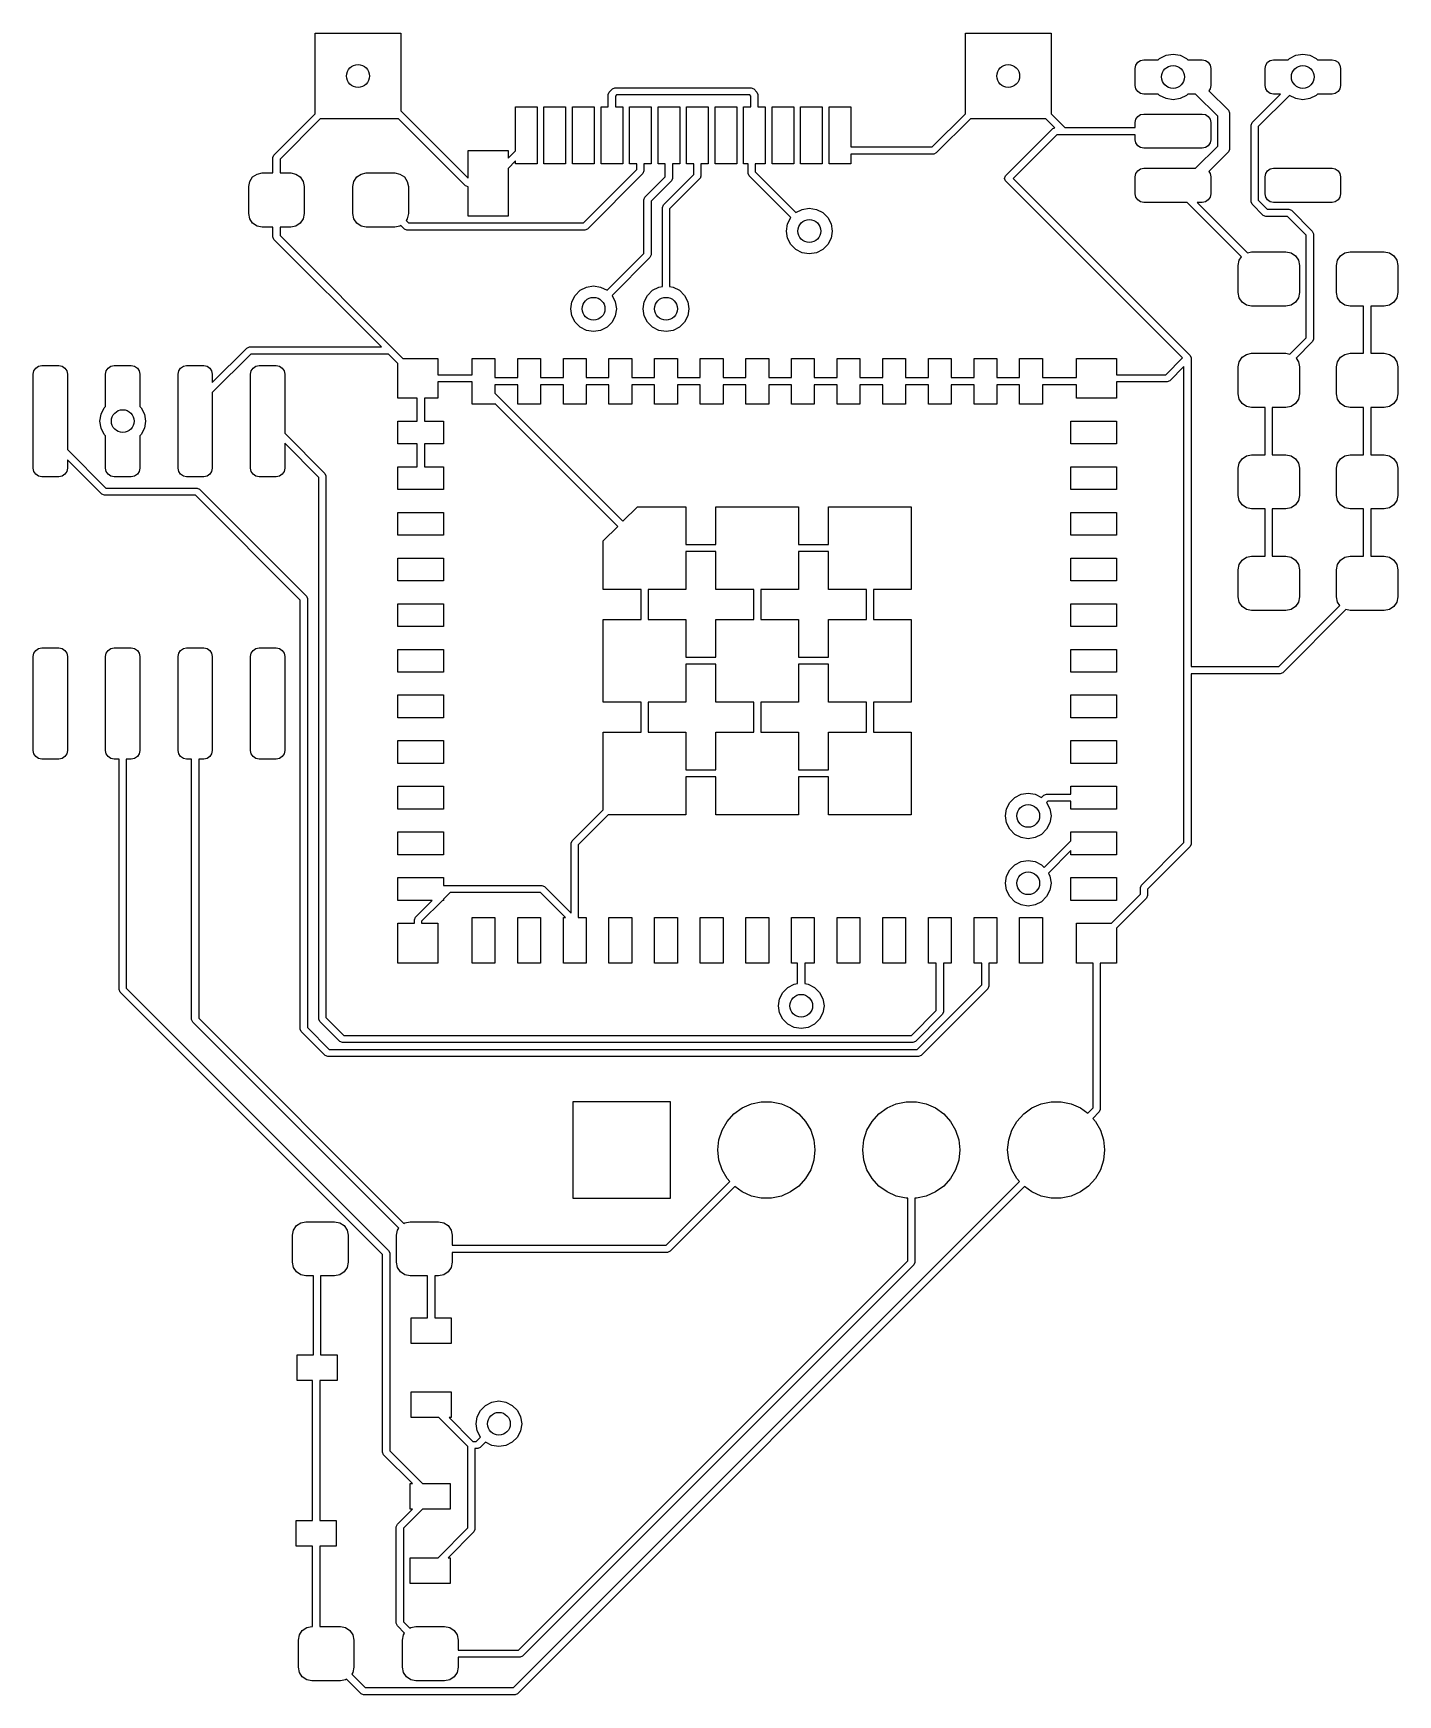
# Model space of a CAD drawing. Extents: x 2.51 to 3.46, y -4.56 to -3.41.
import ezdxf

# ---------------------------------------------------------------- set-up
doc = ezdxf.new("R2010")
doc.units = 0
doc.header["$MEASUREMENT"] = 0
doc.layers.add('BLACK', color=7, linetype='CONTINUOUS')

msp = doc.modelspace()

# ---------------------------------------------------------------- linework, layer by layer
at = {"layer": 'BLACK', "linetype": 'CONTINUOUS'}
for p, q in [((2.70787, -3.46597), (2.70787, -3.41039)), ((2.70787, -3.41039), (2.76693, -3.41039)), ((2.76693, -3.41039), (2.76693, -3.464)), ((3.15669, -3.46597), (3.15669, -3.41039)), ((3.15669, -3.41039), (3.21575, -3.41039)), ((3.21575, -3.41039), (3.21575, -3.46597)), ((3.28981, -3.42874), (3.29074, -3.42781)), ((3.29074, -3.42781), (3.29513, -3.42557)), ((3.29513, -3.42557), (3.3, -3.4248)), ((3.3, -3.4248), (3.30487, -3.42557)), ((3.30487, -3.42557), (3.30926, -3.42781)), ((3.30926, -3.42781), (3.31019, -3.42874)), ((3.37938, -3.42874), (3.38031, -3.42781)), ((3.38031, -3.42781), (3.3847, -3.42557)), ((3.3847, -3.42557), (3.38957, -3.4248)), ((3.38957, -3.4248), (3.39443, -3.42557)), ((3.39443, -3.42557), (3.39882, -3.42781)), ((3.39882, -3.42781), (3.39975, -3.42874)), ((3.27392, -3.43465), (3.27437, -3.43239)), ((3.27392, -3.44646), (3.27392, -3.43465)), ((3.27437, -3.43239), (3.27565, -3.43047)), ((3.27565, -3.43047), (3.27756, -3.42919)), ((3.27756, -3.42919), (3.27982, -3.42874)), ((3.27982, -3.42874), (3.28981, -3.42874)), ((3.31019, -3.42874), (3.32018, -3.42874)), ((3.32018, -3.42874), (3.32244, -3.42919)), ((3.32244, -3.42919), (3.32435, -3.43047)), ((3.32435, -3.43047), (3.32563, -3.43239)), ((3.32563, -3.43239), (3.32608, -3.43465)), ((3.32608, -3.43465), (3.32608, -3.44646)), ((3.36348, -3.43465), (3.36393, -3.43239)), ((3.36348, -3.44646), (3.36348, -3.43465)), ((3.36393, -3.43239), (3.36521, -3.43047)), ((3.36521, -3.43047), (3.36713, -3.42919)), ((3.36713, -3.42919), (3.36939, -3.42874)), ((3.36939, -3.42874), (3.37938, -3.42874)), ((3.39975, -3.42874), (3.40974, -3.42874)), ((3.40974, -3.42874), (3.412, -3.42919)), ((3.412, -3.42919), (3.41392, -3.43047)), ((3.41392, -3.43047), (3.4152, -3.43239)), ((3.4152, -3.43239), (3.41565, -3.43465)), ((3.41565, -3.43465), (3.41565, -3.44646)), ((2.91014, -3.45272), (2.91086, -3.45098)), ((2.91086, -3.45098), (2.91302, -3.44881)), ((2.91302, -3.44881), (2.91476, -3.44809)), ((2.91476, -3.44809), (3.00886, -3.44809)), ((3.00886, -3.44809), (3.0106, -3.44881)), ((3.0106, -3.44881), (3.01276, -3.45098)), ((3.01276, -3.45098), (3.01348, -3.45272)), ((3.27437, -3.44872), (3.27392, -3.44646)), ((3.27565, -3.45063), (3.27437, -3.44872)), ((3.27756, -3.45191), (3.27565, -3.45063)), ((3.32563, -3.44872), (3.3247, -3.45012)), ((3.3247, -3.45012), (3.33816, -3.46358)), ((3.32608, -3.44646), (3.32563, -3.44872)), ((3.36393, -3.44872), (3.36348, -3.44646)), ((3.36521, -3.45063), (3.36393, -3.44872)), ((3.36713, -3.45191), (3.36521, -3.45063)), ((3.41392, -3.45063), (3.412, -3.45191)), ((3.4152, -3.44872), (3.41392, -3.45063)), ((3.41565, -3.44646), (3.4152, -3.44872)), ((2.84606, -3.49156), (2.84606, -3.46118)), ((2.84606, -3.46118), (2.86102, -3.46118)), ((2.86102, -3.46118), (2.86102, -3.50055)), ((2.86575, -3.50055), (2.86575, -3.46118)), ((2.86575, -3.46118), (2.88071, -3.46118)), ((2.88071, -3.46118), (2.88071, -3.50055)), ((2.88543, -3.50055), (2.88543, -3.46118)), ((2.88543, -3.46118), (2.90039, -3.46118)), ((2.90039, -3.46118), (2.90039, -3.50055)), ((2.90512, -3.50055), (2.90512, -3.46118)), ((2.90512, -3.46118), (2.91014, -3.46118)), ((2.91014, -3.46118), (2.91014, -3.45272)), ((2.91578, -3.45301), (2.91506, -3.45374)), ((2.91506, -3.45374), (2.91506, -3.46118)), ((2.91506, -3.46118), (2.92008, -3.46118)), ((3.00784, -3.45301), (2.91578, -3.45301)), ((2.92008, -3.46118), (2.92008, -3.50055)), ((2.9248, -3.50055), (2.9248, -3.46118)), ((2.9248, -3.46118), (2.93976, -3.46118)), ((2.93976, -3.46118), (2.93976, -3.50055)), ((2.94449, -3.50055), (2.94449, -3.46118)), ((2.94449, -3.46118), (2.95945, -3.46118)), ((2.95945, -3.46118), (2.95945, -3.50055)), ((2.96417, -3.50055), (2.96417, -3.46118)), ((2.96417, -3.46118), (2.97913, -3.46118)), ((2.97913, -3.46118), (2.97913, -3.50055)), ((2.98386, -3.50055), (2.98386, -3.46118)), ((2.98386, -3.46118), (2.99882, -3.46118)), ((2.99882, -3.46118), (2.99882, -3.50055)), ((3.00354, -3.50055), (3.00354, -3.46118)), ((3.00354, -3.46118), (3.00856, -3.46118)), ((3.00856, -3.45374), (3.00784, -3.45301)), ((3.00856, -3.46118), (3.00856, -3.45374)), ((3.01348, -3.45272), (3.01348, -3.46118)), ((3.01348, -3.46118), (3.0185, -3.46118)), ((3.0185, -3.46118), (3.0185, -3.50055)), ((3.02323, -3.50055), (3.02323, -3.46118)), ((3.02323, -3.46118), (3.03819, -3.46118)), ((3.03819, -3.46118), (3.03819, -3.50055)), ((3.04291, -3.50055), (3.04291, -3.46118)), ((3.04291, -3.46118), (3.05787, -3.46118)), ((3.05787, -3.46118), (3.05787, -3.50055)), ((3.0626, -3.50055), (3.0626, -3.46118)), ((3.0626, -3.46118), (3.07756, -3.46118)), ((3.07756, -3.46118), (3.07756, -3.48884)), ((3.27982, -3.45236), (3.27756, -3.45191)), ((3.28981, -3.45236), (3.27982, -3.45236)), ((3.29074, -3.45329), (3.28981, -3.45236)), ((3.29513, -3.45553), (3.29074, -3.45329)), ((3.3, -3.4563), (3.29513, -3.45553)), ((3.30487, -3.45553), (3.3, -3.4563)), ((3.30926, -3.45329), (3.30487, -3.45553)), ((3.31019, -3.45236), (3.30926, -3.45329)), ((3.31553, -3.45236), (3.31019, -3.45236)), ((3.33081, -3.46764), (3.31553, -3.45236)), ((3.35456, -3.47208), (3.37428, -3.45236)), ((3.38031, -3.45329), (3.35876, -3.47484)), ((3.36939, -3.45236), (3.36713, -3.45191)), ((3.37428, -3.45236), (3.36939, -3.45236)), ((3.3847, -3.45553), (3.38031, -3.45329)), ((3.38031, -3.45329), (3.38031, -3.45329)), ((3.38957, -3.4563), (3.3847, -3.45553)), ((3.39443, -3.45553), (3.38957, -3.4563)), ((3.39882, -3.45329), (3.39443, -3.45553)), ((3.39975, -3.45236), (3.39882, -3.45329)), ((3.40974, -3.45236), (3.39975, -3.45236)), ((3.412, -3.45191), (3.40974, -3.45236)), ((2.67936, -3.49448), (2.70787, -3.46597)), ((2.71135, -3.46945), (2.68356, -3.49724)), ((2.76542, -3.46945), (2.71135, -3.46945)), ((2.81165, -3.51568), (2.76542, -3.46945)), ((2.76693, -3.464), (2.81339, -3.51046)), ((3.13382, -3.48884), (3.15669, -3.46597)), ((3.16017, -3.46945), (3.13658, -3.49304)), ((3.21227, -3.46945), (3.16017, -3.46945)), ((3.21841, -3.47559), (3.21227, -3.46945)), ((3.21575, -3.46597), (3.22527, -3.47549)), ((3.27392, -3.47205), (3.27437, -3.46979)), ((3.27392, -3.47549), (3.27392, -3.47205)), ((3.27437, -3.46979), (3.27565, -3.46787)), ((3.27565, -3.46787), (3.27756, -3.46659)), ((3.27756, -3.46659), (3.27982, -3.46614)), ((3.27982, -3.46614), (3.32018, -3.46614)), ((3.32018, -3.46614), (3.32244, -3.46659)), ((3.32244, -3.46659), (3.32435, -3.46787)), ((3.32435, -3.46787), (3.32563, -3.46979)), ((3.32563, -3.46979), (3.32608, -3.47205)), ((3.32608, -3.47205), (3.32608, -3.48386)), ((3.33081, -3.48826), (3.33081, -3.46764)), ((3.33816, -3.46358), (3.33888, -3.46532)), ((3.33888, -3.46532), (3.33888, -3.49059)), ((3.35384, -3.47382), (3.35456, -3.47208)), ((3.35384, -3.52668), (3.35384, -3.47382)), ((3.1843, -3.50881), (3.2169, -3.47621)), ((3.21966, -3.48041), (3.18952, -3.51055)), ((3.2169, -3.47621), (3.21841, -3.47559)), ((3.22425, -3.48041), (3.21966, -3.48041)), ((3.27392, -3.48041), (3.22425, -3.48041)), ((3.22527, -3.47549), (3.27392, -3.47549)), ((3.27392, -3.48386), (3.27392, -3.48041)), ((3.27437, -3.48612), (3.27392, -3.48386)), ((3.32608, -3.48386), (3.32563, -3.48612)), ((3.35876, -3.47484), (3.35876, -3.52566)), ((2.67864, -3.49622), (2.67936, -3.49448)), ((2.67864, -3.50685), (2.67864, -3.49622)), ((2.68356, -3.49724), (2.68356, -3.50685)), ((2.81339, -3.51046), (2.81339, -3.4913)), ((2.81339, -3.4913), (2.84094, -3.4913)), ((2.84094, -3.4913), (2.84094, -3.49668)), ((2.84094, -3.49668), (2.84606, -3.49156)), ((3.07756, -3.48884), (3.13382, -3.48884)), ((3.13484, -3.49376), (3.07756, -3.49376)), ((3.07756, -3.49376), (3.07756, -3.50055)), ((3.13658, -3.49304), (3.13484, -3.49376)), ((3.27565, -3.48803), (3.27437, -3.48612)), ((3.27756, -3.48931), (3.27565, -3.48803)), ((3.27982, -3.48976), (3.27756, -3.48931)), ((3.32018, -3.48976), (3.27982, -3.48976)), ((3.31553, -3.50354), (3.33081, -3.48826)), ((3.32244, -3.48931), (3.32018, -3.48976)), ((3.32435, -3.48803), (3.32244, -3.48931)), ((3.32563, -3.48612), (3.32435, -3.48803)), ((3.33816, -3.49233), (3.3247, -3.50579)), ((3.33888, -3.49059), (3.33816, -3.49233)), ((2.66465, -3.50959), (2.66768, -3.50756)), ((2.66768, -3.50756), (2.67126, -3.50685)), ((2.67126, -3.50685), (2.67864, -3.50685)), ((2.68356, -3.50685), (2.69094, -3.50685)), ((2.69094, -3.50685), (2.69452, -3.50756)), ((2.69452, -3.50756), (2.69756, -3.50959)), ((2.7365, -3.50959), (2.73953, -3.50756)), ((2.73953, -3.50756), (2.74311, -3.50685)), ((2.74311, -3.50685), (2.7628, -3.50685)), ((2.7628, -3.50685), (2.76637, -3.50756)), ((2.76637, -3.50756), (2.76941, -3.50959)), ((2.84606, -3.49852), (2.84094, -3.50364)), ((2.84094, -3.50364), (2.84094, -3.53657)), ((2.84606, -3.50055), (2.84606, -3.49852)), ((2.86102, -3.50055), (2.84606, -3.50055)), ((2.88071, -3.50055), (2.86575, -3.50055)), ((2.90039, -3.50055), (2.88543, -3.50055)), ((2.89298, -3.5413), (2.92982, -3.50445)), ((2.93402, -3.50721), (2.89574, -3.5455)), ((2.92008, -3.50055), (2.90512, -3.50055)), ((2.92982, -3.50055), (2.9248, -3.50055)), ((2.92982, -3.50445), (2.92982, -3.50055)), ((2.93474, -3.50547), (2.93402, -3.50721)), ((2.93976, -3.50055), (2.93474, -3.50055)), ((2.93474, -3.50055), (2.93474, -3.50547)), ((2.93474, -3.50547), (2.93474, -3.50547)), ((2.94951, -3.50055), (2.94449, -3.50055)), ((2.94826, -3.52893), (2.96919, -3.508)), ((2.94951, -3.50959), (2.94951, -3.50055)), ((2.95945, -3.50055), (2.95443, -3.50055)), ((2.95443, -3.50055), (2.95443, -3.51061)), ((2.96919, -3.50055), (2.96417, -3.50055)), ((2.96919, -3.508), (2.96919, -3.50055)), ((2.97913, -3.50055), (2.97411, -3.50055)), ((2.97411, -3.50055), (2.97411, -3.50902)), ((2.99882, -3.50055), (2.98386, -3.50055)), ((3.00669, -3.50055), (3.00354, -3.50055)), ((3.00669, -3.50715), (3.00669, -3.50055)), ((3.00741, -3.50889), (3.00669, -3.50715)), ((3.00669, -3.50715), (3.00669, -3.50715)), ((3.03618, -3.53765), (3.00741, -3.50889)), ((3.0185, -3.50055), (3.01161, -3.50055)), ((3.01161, -3.50055), (3.01161, -3.50613)), ((3.01161, -3.50613), (3.03966, -3.53417)), ((3.03819, -3.50055), (3.02323, -3.50055)), ((3.05787, -3.50055), (3.04291, -3.50055)), ((3.07756, -3.50055), (3.0626, -3.50055)), ((3.18358, -3.51055), (3.1843, -3.50881)), ((3.1843, -3.50881), (3.1843, -3.50881)), ((3.27392, -3.50945), (3.27437, -3.50719)), ((3.27437, -3.50719), (3.27565, -3.50527)), ((3.27565, -3.50527), (3.27756, -3.50399)), ((3.27756, -3.50399), (3.27982, -3.50354)), ((3.27982, -3.50354), (3.31553, -3.50354)), ((3.3247, -3.50579), (3.32563, -3.50719)), ((3.32563, -3.50719), (3.32608, -3.50945)), ((3.36348, -3.50945), (3.36393, -3.50719)), ((3.36393, -3.50719), (3.36521, -3.50527)), ((3.36521, -3.50527), (3.36713, -3.50399)), ((3.36713, -3.50399), (3.36939, -3.50354)), ((3.36939, -3.50354), (3.40974, -3.50354)), ((3.40974, -3.50354), (3.412, -3.50399)), ((3.412, -3.50399), (3.41392, -3.50527)), ((3.41392, -3.50527), (3.4152, -3.50719)), ((3.4152, -3.50719), (3.41565, -3.50945)), ((2.66191, -3.5162), (2.66262, -3.51262)), ((2.66191, -3.5349), (2.66191, -3.5162)), ((2.66262, -3.51262), (2.66465, -3.50959)), ((2.69756, -3.50959), (2.69958, -3.51262)), ((2.69958, -3.51262), (2.7003, -3.5162)), ((2.7003, -3.5162), (2.7003, -3.5349)), ((2.73376, -3.5162), (2.73447, -3.51262)), ((2.73376, -3.5349), (2.73376, -3.5162)), ((2.73447, -3.51262), (2.7365, -3.50959)), ((2.76941, -3.50959), (2.77143, -3.51262)), ((2.77143, -3.51262), (2.77215, -3.5162)), ((2.77215, -3.5162), (2.77215, -3.5349)), ((2.81216, -3.51589), (2.81165, -3.51568)), ((2.81339, -3.5164), (2.81216, -3.51589)), ((2.81339, -3.53657), (2.81339, -3.5164)), ((2.93546, -3.52363), (2.94951, -3.50959)), ((2.95371, -3.51235), (2.93967, -3.52639)), ((2.97339, -3.51076), (2.95246, -3.53169)), ((2.95443, -3.51061), (2.95371, -3.51235)), ((2.97348, -3.51055), (2.97339, -3.51076)), ((2.97411, -3.50902), (2.97348, -3.51055)), ((3.1843, -3.51229), (3.18358, -3.51055)), ((3.30652, -3.63451), (3.1843, -3.51229)), ((3.18952, -3.51055), (3.31174, -3.63277)), ((3.27392, -3.52126), (3.27392, -3.50945)), ((3.32608, -3.50945), (3.32608, -3.52126)), ((3.36348, -3.52126), (3.36348, -3.50945)), ((3.41565, -3.50945), (3.41565, -3.52126)), ((2.93474, -3.52537), (2.93546, -3.52363)), ((2.93474, -3.56233), (2.93474, -3.52537)), ((2.93967, -3.52639), (2.93967, -3.56335)), ((2.94754, -3.53067), (2.94826, -3.52893)), ((2.94754, -3.58519), (2.94754, -3.53067)), ((2.95246, -3.53169), (2.95246, -3.58519)), ((3.04405, -3.53193), (3.04892, -3.53116)), ((3.04892, -3.53116), (3.05378, -3.53193)), ((3.27437, -3.52352), (3.27392, -3.52126)), ((3.27565, -3.52544), (3.27437, -3.52352)), ((3.27756, -3.52672), (3.27565, -3.52544)), ((3.27982, -3.52717), (3.27756, -3.52672)), ((3.30973, -3.52717), (3.27982, -3.52717)), ((3.34721, -3.56465), (3.30973, -3.52717)), ((3.32018, -3.52717), (3.31669, -3.52717)), ((3.31669, -3.52717), (3.35139, -3.56186)), ((3.32244, -3.52672), (3.32018, -3.52717)), ((3.32435, -3.52544), (3.32244, -3.52672)), ((3.32563, -3.52352), (3.32435, -3.52544)), ((3.32608, -3.52126), (3.32563, -3.52352)), ((3.35456, -3.52842), (3.35384, -3.52668)), ((3.36223, -3.53609), (3.35456, -3.52842)), ((3.35876, -3.52566), (3.36499, -3.53189)), ((3.36393, -3.52352), (3.36348, -3.52126)), ((3.36521, -3.52544), (3.36393, -3.52352)), ((3.36713, -3.52672), (3.36521, -3.52544)), ((3.36939, -3.52717), (3.36713, -3.52672)), ((3.40974, -3.52717), (3.36939, -3.52717)), ((3.412, -3.52672), (3.40974, -3.52717)), ((3.41392, -3.52544), (3.412, -3.52672)), ((3.4152, -3.52352), (3.41392, -3.52544)), ((3.41565, -3.52126), (3.4152, -3.52352)), ((2.66262, -3.53848), (2.66191, -3.5349)), ((2.66465, -3.54151), (2.66262, -3.53848)), ((2.66768, -3.54354), (2.66465, -3.54151)), ((2.69756, -3.54151), (2.69452, -3.54354)), ((2.69958, -3.53848), (2.69756, -3.54151)), ((2.7003, -3.5349), (2.69958, -3.53848)), ((2.73447, -3.53848), (2.73376, -3.5349)), ((2.7365, -3.54151), (2.73447, -3.53848)), ((2.73953, -3.54354), (2.7365, -3.54151)), ((2.76703, -3.5431), (2.76637, -3.54354)), ((2.76942, -3.5455), (2.76703, -3.5431)), ((2.77143, -3.53848), (2.7706, -3.53972)), ((2.7706, -3.53972), (2.77218, -3.5413)), ((2.77215, -3.5349), (2.77143, -3.53848)), ((2.77218, -3.5413), (2.89298, -3.5413)), ((2.84094, -3.53657), (2.81339, -3.53657)), ((3.03317, -3.54691), (3.03394, -3.54204)), ((3.03394, -3.54204), (3.03618, -3.53765)), ((3.03618, -3.53765), (3.03618, -3.53765)), ((3.03966, -3.53417), (3.04405, -3.53193)), ((3.03966, -3.53417), (3.03966, -3.53417)), ((3.05378, -3.53193), (3.05817, -3.53417)), ((3.05817, -3.53417), (3.06166, -3.53765)), ((3.06166, -3.53765), (3.06389, -3.54204)), ((3.06389, -3.54204), (3.06467, -3.54691)), ((3.36397, -3.53681), (3.36223, -3.53609)), ((3.37898, -3.53681), (3.36397, -3.53681)), ((3.36499, -3.53189), (3.38, -3.53189)), ((3.39193, -3.54976), (3.37898, -3.53681)), ((3.38, -3.53189), (3.38174, -3.53261)), ((3.38174, -3.53261), (3.39613, -3.547)), ((2.67126, -3.54425), (2.66768, -3.54354)), ((2.67864, -3.54425), (2.67126, -3.54425)), ((2.67864, -3.55094), (2.67864, -3.54425)), ((2.67936, -3.55268), (2.67864, -3.55094)), ((2.67864, -3.55094), (2.67864, -3.55094)), ((2.75361, -3.62693), (2.67936, -3.55268)), ((2.69094, -3.54425), (2.68356, -3.54425)), ((2.68356, -3.54425), (2.68356, -3.54993)), ((2.68356, -3.54993), (2.76844, -3.6348)), ((2.69452, -3.54354), (2.69094, -3.54425)), ((2.74311, -3.54425), (2.73953, -3.54354)), ((2.7628, -3.54425), (2.74311, -3.54425)), ((2.76637, -3.54354), (2.7628, -3.54425)), ((2.77116, -3.54622), (2.76942, -3.5455)), ((2.894, -3.54622), (2.77116, -3.54622)), ((2.89574, -3.5455), (2.894, -3.54622)), ((3.03394, -3.55178), (3.03317, -3.54691)), ((3.03618, -3.55617), (3.03394, -3.55178)), ((3.06389, -3.55178), (3.06166, -3.55617)), ((3.06467, -3.54691), (3.06389, -3.55178)), ((3.39193, -3.62063), (3.39193, -3.54976)), ((3.39613, -3.547), (3.39685, -3.54874)), ((3.39685, -3.54874), (3.39685, -3.62165)), ((2.90926, -3.58781), (2.93474, -3.56233)), ((2.93894, -3.56509), (2.91274, -3.59129)), ((2.93967, -3.56335), (2.93894, -3.56509)), ((3.03966, -3.55965), (3.03618, -3.55617)), ((3.04405, -3.56189), (3.03966, -3.55965)), ((3.04892, -3.56266), (3.04405, -3.56189)), ((3.05378, -3.56189), (3.04892, -3.56266)), ((3.05817, -3.55965), (3.05378, -3.56189)), ((3.06166, -3.55617), (3.05817, -3.55965)), ((3.34559, -3.56707), (3.34721, -3.56465)), ((3.35139, -3.56186), (3.35423, -3.5613)), ((3.35423, -3.5613), (3.37785, -3.5613)), ((3.37785, -3.5613), (3.38143, -3.56201)), ((3.38143, -3.56201), (3.38447, -3.56404)), ((3.38447, -3.56404), (3.38649, -3.56707)), ((3.41351, -3.56707), (3.41553, -3.56404)), ((3.41553, -3.56404), (3.41857, -3.56201)), ((3.41857, -3.56201), (3.42215, -3.5613)), ((3.42215, -3.5613), (3.44577, -3.5613)), ((3.44577, -3.5613), (3.44935, -3.56201)), ((3.44935, -3.56201), (3.45238, -3.56404)), ((3.45238, -3.56404), (3.45441, -3.56707)), ((3.34488, -3.57065), (3.34559, -3.56707)), ((3.34488, -3.58935), (3.34488, -3.57065)), ((3.38649, -3.56707), (3.3872, -3.57065)), ((3.3872, -3.57065), (3.3872, -3.58935)), ((3.4128, -3.57065), (3.41351, -3.56707)), ((3.4128, -3.58935), (3.4128, -3.57065)), ((3.45441, -3.56707), (3.45512, -3.57065)), ((3.45512, -3.57065), (3.45512, -3.58935)), ((2.88726, -3.59129), (2.89074, -3.58781)), ((2.89074, -3.58781), (2.89513, -3.58557)), ((2.89513, -3.58557), (2.9, -3.5848)), ((2.9, -3.5848), (2.90487, -3.58557)), ((2.90487, -3.58557), (2.90926, -3.58781)), ((2.90926, -3.58781), (2.90926, -3.58781)), ((2.93726, -3.59129), (2.94074, -3.58781)), ((2.94074, -3.58781), (2.94513, -3.58557)), ((2.94513, -3.58557), (2.94754, -3.58519)), ((2.95246, -3.58519), (2.95487, -3.58557)), ((2.95487, -3.58557), (2.95926, -3.58781)), ((2.95926, -3.58781), (2.96274, -3.59129)), ((2.88425, -3.60055), (2.88502, -3.59568)), ((2.88502, -3.60542), (2.88425, -3.60055)), ((2.88502, -3.59568), (2.88726, -3.59129)), ((2.91274, -3.59129), (2.91274, -3.59129)), ((2.91274, -3.59129), (2.91498, -3.59568)), ((2.91498, -3.59568), (2.91575, -3.60055)), ((2.91575, -3.60055), (2.91498, -3.60542)), ((2.93425, -3.60055), (2.93502, -3.59568)), ((2.93502, -3.60542), (2.93425, -3.60055)), ((2.93502, -3.59568), (2.93726, -3.59129)), ((2.96274, -3.59129), (2.96498, -3.59568)), ((2.96498, -3.59568), (2.96575, -3.60055)), ((2.96575, -3.60055), (2.96498, -3.60542)), ((3.34559, -3.59293), (3.34488, -3.58935)), ((3.34762, -3.59596), (3.34559, -3.59293)), ((3.35065, -3.59799), (3.34762, -3.59596)), ((3.35423, -3.5987), (3.35065, -3.59799)), ((3.37785, -3.5987), (3.35423, -3.5987)), ((3.38143, -3.59799), (3.37785, -3.5987)), ((3.38447, -3.59596), (3.38143, -3.59799)), ((3.38649, -3.59293), (3.38447, -3.59596)), ((3.3872, -3.58935), (3.38649, -3.59293)), ((3.41351, -3.59293), (3.4128, -3.58935)), ((3.41553, -3.59596), (3.41351, -3.59293)), ((3.41857, -3.59799), (3.41553, -3.59596)), ((3.42215, -3.5987), (3.41857, -3.59799)), ((3.4315, -3.5987), (3.42215, -3.5987)), ((3.4315, -3.6313), (3.4315, -3.5987)), ((3.44577, -3.5987), (3.43642, -3.5987)), ((3.43642, -3.5987), (3.43642, -3.6313)), ((3.44935, -3.59799), (3.44577, -3.5987)), ((3.45238, -3.59596), (3.44935, -3.59799)), ((3.45441, -3.59293), (3.45238, -3.59596)), ((3.45512, -3.58935), (3.45441, -3.59293)), ((2.88726, -3.60981), (2.88502, -3.60542)), ((2.89074, -3.61329), (2.88726, -3.60981)), ((2.91274, -3.60981), (2.90926, -3.61329)), ((2.91498, -3.60542), (2.91274, -3.60981)), ((2.93726, -3.60981), (2.93502, -3.60542)), ((2.94074, -3.61329), (2.93726, -3.60981)), ((2.96274, -3.60981), (2.95926, -3.61329)), ((2.96498, -3.60542), (2.96274, -3.60981)), ((2.89513, -3.61553), (2.89074, -3.61329)), ((2.9, -3.6163), (2.89513, -3.61553)), ((2.90487, -3.61553), (2.9, -3.6163)), ((2.90926, -3.61329), (2.90487, -3.61553)), ((2.94513, -3.61553), (2.94074, -3.61329)), ((2.95, -3.6163), (2.94513, -3.61553)), ((2.95487, -3.61553), (2.95, -3.6163)), ((2.95926, -3.61329), (2.95487, -3.61553)), ((3.3807, -3.63186), (3.39193, -3.62063)), ((3.39613, -3.62339), (3.38487, -3.63465)), ((3.39685, -3.62165), (3.39613, -3.62339)), ((2.63681, -3.65147), (2.66063, -3.62765)), ((2.66339, -3.63185), (2.63681, -3.65843)), ((2.66063, -3.62765), (2.66237, -3.62693)), ((2.66063, -3.62765), (2.66063, -3.62765)), ((2.66237, -3.62693), (2.75361, -3.62693)), ((2.75853, -3.63185), (2.66339, -3.63185)), ((2.76496, -3.63828), (2.75853, -3.63185)), ((2.76844, -3.6348), (2.79252, -3.6348)), ((2.79252, -3.6348), (2.79252, -3.64612)), ((2.81614, -3.64612), (2.81614, -3.6348)), ((2.81614, -3.6348), (2.83189, -3.6348)), ((2.83189, -3.6348), (2.83189, -3.64809)), ((2.84764, -3.64809), (2.84764, -3.6348)), ((2.84764, -3.6348), (2.86339, -3.6348)), ((2.86339, -3.6348), (2.86339, -3.64809)), ((2.87913, -3.64809), (2.87913, -3.6348)), ((2.87913, -3.6348), (2.89488, -3.6348)), ((2.89488, -3.6348), (2.89488, -3.64809)), ((2.91063, -3.64809), (2.91063, -3.6348)), ((2.91063, -3.6348), (2.92638, -3.6348)), ((2.92638, -3.6348), (2.92638, -3.64809)), ((2.94213, -3.64809), (2.94213, -3.6348)), ((2.94213, -3.6348), (2.95787, -3.6348)), ((2.95787, -3.6348), (2.95787, -3.64809)), ((2.97362, -3.64809), (2.97362, -3.6348)), ((2.97362, -3.6348), (2.98937, -3.6348)), ((2.98937, -3.6348), (2.98937, -3.64809)), ((3.00512, -3.64809), (3.00512, -3.6348)), ((3.00512, -3.6348), (3.02087, -3.6348)), ((3.02087, -3.6348), (3.02087, -3.64809)), ((3.03661, -3.64809), (3.03661, -3.6348)), ((3.03661, -3.6348), (3.05236, -3.6348)), ((3.05236, -3.6348), (3.05236, -3.64809)), ((3.06811, -3.64809), (3.06811, -3.6348)), ((3.06811, -3.6348), (3.08386, -3.6348)), ((3.08386, -3.6348), (3.08386, -3.64809)), ((3.09961, -3.64809), (3.09961, -3.6348)), ((3.09961, -3.6348), (3.11535, -3.6348)), ((3.11535, -3.6348), (3.11535, -3.64809)), ((3.1311, -3.64809), (3.1311, -3.6348)), ((3.1311, -3.6348), (3.14685, -3.6348)), ((3.14685, -3.6348), (3.14685, -3.64809)), ((3.1626, -3.64809), (3.1626, -3.6348)), ((3.1626, -3.6348), (3.17835, -3.6348)), ((3.17835, -3.6348), (3.17835, -3.64809)), ((3.19409, -3.64809), (3.19409, -3.6348)), ((3.19409, -3.6348), (3.20984, -3.6348)), ((3.20984, -3.6348), (3.20984, -3.64809)), ((3.23346, -3.64809), (3.23346, -3.6348)), ((3.23346, -3.6348), (3.26102, -3.6348)), ((3.26102, -3.6348), (3.26102, -3.64612)), ((3.29491, -3.64612), (3.30652, -3.63451)), ((3.31174, -3.63277), (3.31246, -3.63451)), ((3.31246, -3.63451), (3.31246, -3.84754)), ((3.34559, -3.63707), (3.34762, -3.63404)), ((3.34762, -3.63404), (3.35065, -3.63201)), ((3.35065, -3.63201), (3.35423, -3.6313)), ((3.35423, -3.6313), (3.37785, -3.6313)), ((3.37785, -3.6313), (3.3807, -3.63186)), ((3.38487, -3.63465), (3.38649, -3.63707)), ((3.41351, -3.63707), (3.41553, -3.63404)), ((3.41553, -3.63404), (3.41857, -3.63201)), ((3.41857, -3.63201), (3.42215, -3.6313)), ((3.42215, -3.6313), (3.4315, -3.6313)), ((3.43642, -3.6313), (3.44577, -3.6313)), ((3.44577, -3.6313), (3.44935, -3.63201)), ((3.44935, -3.63201), (3.45238, -3.63404)), ((3.45238, -3.63404), (3.45441, -3.63707)), ((2.51319, -3.64563), (2.51364, -3.64337)), ((2.51319, -3.71059), (2.51319, -3.64563)), ((2.51364, -3.64337), (2.51492, -3.64145)), ((2.51492, -3.64145), (2.51683, -3.64017)), ((2.51683, -3.64017), (2.51909, -3.63972)), ((2.51909, -3.63972), (2.53091, -3.63972)), ((2.53091, -3.63972), (2.53317, -3.64017)), ((2.53317, -3.64017), (2.53508, -3.64145)), ((2.53508, -3.64145), (2.53636, -3.64337)), ((2.53636, -3.64337), (2.53681, -3.64563)), ((2.53681, -3.64563), (2.53681, -3.69779)), ((2.56319, -3.64563), (2.56364, -3.64337)), ((2.56319, -3.66792), (2.56319, -3.64563)), ((2.56364, -3.64337), (2.56492, -3.64145)), ((2.56492, -3.64145), (2.56683, -3.64017)), ((2.56683, -3.64017), (2.56909, -3.63972)), ((2.56909, -3.63972), (2.58091, -3.63972)), ((2.58091, -3.63972), (2.58317, -3.64017)), ((2.58317, -3.64017), (2.58508, -3.64145)), ((2.58508, -3.64145), (2.58636, -3.64337)), ((2.58636, -3.64337), (2.58681, -3.64563)), ((2.58681, -3.64563), (2.58681, -3.66792)), ((2.61319, -3.64563), (2.61364, -3.64337)), ((2.61319, -3.71059), (2.61319, -3.64563)), ((2.61364, -3.64337), (2.61492, -3.64145)), ((2.61492, -3.64145), (2.61683, -3.64017)), ((2.61683, -3.64017), (2.61909, -3.63972)), ((2.61909, -3.63972), (2.63091, -3.63972)), ((2.63091, -3.63972), (2.63317, -3.64017)), ((2.63317, -3.64017), (2.63508, -3.64145)), ((2.63508, -3.64145), (2.63636, -3.64337)), ((2.63636, -3.64337), (2.63681, -3.64563)), ((2.63681, -3.64563), (2.63681, -3.65147)), ((2.66319, -3.64563), (2.66364, -3.64337)), ((2.66319, -3.71059), (2.66319, -3.64563)), ((2.66364, -3.64337), (2.66492, -3.64145)), ((2.66492, -3.64145), (2.66683, -3.64017)), ((2.66683, -3.64017), (2.66909, -3.63972)), ((2.66909, -3.63972), (2.68091, -3.63972)), ((2.68091, -3.63972), (2.68317, -3.64017)), ((2.68317, -3.64017), (2.68508, -3.64145)), ((2.68508, -3.64145), (2.68636, -3.64337)), ((2.68636, -3.64337), (2.68681, -3.64563)), ((2.68681, -3.64563), (2.68681, -3.68644)), ((2.76496, -3.66236), (2.76496, -3.63828)), ((2.79252, -3.64612), (2.81614, -3.64612)), ((3.26102, -3.64612), (3.29491, -3.64612)), ((3.30754, -3.64045), (3.29767, -3.65032)), ((3.30754, -3.85), (3.30754, -3.64045)), ((3.34488, -3.64065), (3.34559, -3.63707)), ((3.34488, -3.65935), (3.34488, -3.64065)), ((3.38649, -3.63707), (3.3872, -3.64065)), ((3.3872, -3.64065), (3.3872, -3.65935)), ((3.4128, -3.64065), (3.41351, -3.63707)), ((3.4128, -3.65935), (3.4128, -3.64065)), ((3.45441, -3.63707), (3.45512, -3.64065)), ((3.45512, -3.64065), (3.45512, -3.65935)), ((2.81614, -3.65104), (2.79252, -3.65104)), ((2.79252, -3.65104), (2.79252, -3.66236)), ((2.81614, -3.6663), (2.81614, -3.65104)), ((2.83189, -3.64809), (2.84764, -3.64809)), ((2.84764, -3.65301), (2.83189, -3.65301)), ((2.83189, -3.65301), (2.83189, -3.65888)), ((2.84764, -3.6663), (2.84764, -3.65301)), ((2.86339, -3.64809), (2.87913, -3.64809)), ((2.87913, -3.65301), (2.86339, -3.65301)), ((2.86339, -3.65301), (2.86339, -3.6663)), ((2.87913, -3.6663), (2.87913, -3.65301)), ((2.89488, -3.64809), (2.91063, -3.64809)), ((2.91063, -3.65301), (2.89488, -3.65301)), ((2.89488, -3.65301), (2.89488, -3.6663)), ((2.91063, -3.6663), (2.91063, -3.65301)), ((2.92638, -3.64809), (2.94213, -3.64809)), ((2.94213, -3.65301), (2.92638, -3.65301)), ((2.92638, -3.65301), (2.92638, -3.6663)), ((2.94213, -3.6663), (2.94213, -3.65301)), ((2.95787, -3.64809), (2.97362, -3.64809)), ((2.97362, -3.65301), (2.95787, -3.65301)), ((2.95787, -3.65301), (2.95787, -3.6663)), ((2.97362, -3.6663), (2.97362, -3.65301)), ((2.98937, -3.64809), (3.00512, -3.64809)), ((3.00512, -3.65301), (2.98937, -3.65301)), ((2.98937, -3.65301), (2.98937, -3.6663)), ((3.00512, -3.6663), (3.00512, -3.65301)), ((3.02087, -3.64809), (3.03661, -3.64809)), ((3.03661, -3.65301), (3.02087, -3.65301)), ((3.02087, -3.65301), (3.02087, -3.6663)), ((3.03661, -3.6663), (3.03661, -3.65301)), ((3.05236, -3.64809), (3.06811, -3.64809)), ((3.06811, -3.65301), (3.05236, -3.65301)), ((3.05236, -3.65301), (3.05236, -3.6663)), ((3.06811, -3.6663), (3.06811, -3.65301)), ((3.08386, -3.64809), (3.09961, -3.64809)), ((3.09961, -3.65301), (3.08386, -3.65301)), ((3.08386, -3.65301), (3.08386, -3.6663)), ((3.09961, -3.6663), (3.09961, -3.65301)), ((3.11535, -3.64809), (3.1311, -3.64809)), ((3.1311, -3.65301), (3.11535, -3.65301)), ((3.11535, -3.65301), (3.11535, -3.6663)), ((3.1311, -3.6663), (3.1311, -3.65301)), ((3.14685, -3.64809), (3.1626, -3.64809)), ((3.1626, -3.65301), (3.14685, -3.65301)), ((3.14685, -3.65301), (3.14685, -3.6663)), ((3.1626, -3.6663), (3.1626, -3.65301)), ((3.17835, -3.64809), (3.19409, -3.64809)), ((3.19409, -3.65301), (3.17835, -3.65301)), ((3.17835, -3.65301), (3.17835, -3.6663)), ((3.19409, -3.6663), (3.19409, -3.65301)), ((3.20984, -3.64809), (3.23346, -3.64809)), ((3.23346, -3.65301), (3.20984, -3.65301)), ((3.20984, -3.65301), (3.20984, -3.6663)), ((3.23346, -3.66236), (3.23346, -3.65301)), ((3.29593, -3.65104), (3.26102, -3.65104)), ((3.26102, -3.65104), (3.26102, -3.66236)), ((3.29767, -3.65032), (3.29593, -3.65104)), ((2.56002, -3.67324), (2.56226, -3.66885)), ((2.56226, -3.66885), (2.56319, -3.66792)), ((2.58681, -3.66792), (2.58774, -3.66885)), ((2.58774, -3.66885), (2.58998, -3.67324)), ((2.63681, -3.65843), (2.63681, -3.71059)), ((2.77825, -3.66236), (2.76496, -3.66236)), ((2.77825, -3.67811), (2.77825, -3.66236)), ((2.79252, -3.66236), (2.78317, -3.66236)), ((2.78317, -3.66236), (2.78317, -3.67811)), ((2.83189, -3.6663), (2.81614, -3.6663)), ((2.83189, -3.65888), (2.92024, -3.74724)), ((2.91676, -3.75072), (2.83189, -3.66584)), ((2.83189, -3.66584), (2.83189, -3.6663)), ((2.86339, -3.6663), (2.84764, -3.6663)), ((2.89488, -3.6663), (2.87913, -3.6663)), ((2.92638, -3.6663), (2.91063, -3.6663)), ((2.95787, -3.6663), (2.94213, -3.6663)), ((2.98937, -3.6663), (2.97362, -3.6663)), ((3.02087, -3.6663), (3.00512, -3.6663)), ((3.05236, -3.6663), (3.03661, -3.6663)), ((3.08386, -3.6663), (3.06811, -3.6663)), ((3.11535, -3.6663), (3.09961, -3.6663)), ((3.14685, -3.6663), (3.1311, -3.6663)), ((3.17835, -3.6663), (3.1626, -3.6663)), ((3.20984, -3.6663), (3.19409, -3.6663)), ((3.26102, -3.66236), (3.23346, -3.66236)), ((3.34559, -3.66293), (3.34488, -3.65935)), ((3.34762, -3.66596), (3.34559, -3.66293)), ((3.35065, -3.66799), (3.34762, -3.66596)), ((3.35423, -3.6687), (3.35065, -3.66799)), ((3.36358, -3.6687), (3.35423, -3.6687)), ((3.36358, -3.7013), (3.36358, -3.6687)), ((3.37785, -3.6687), (3.3685, -3.6687)), ((3.3685, -3.6687), (3.3685, -3.7013)), ((3.38143, -3.66799), (3.37785, -3.6687)), ((3.38447, -3.66596), (3.38143, -3.66799)), ((3.38649, -3.66293), (3.38447, -3.66596)), ((3.3872, -3.65935), (3.38649, -3.66293)), ((3.41351, -3.66293), (3.4128, -3.65935)), ((3.41553, -3.66596), (3.41351, -3.66293)), ((3.41857, -3.66799), (3.41553, -3.66596)), ((3.42215, -3.6687), (3.41857, -3.66799)), ((3.4315, -3.6687), (3.42215, -3.6687)), ((3.4315, -3.7013), (3.4315, -3.6687)), ((3.44577, -3.6687), (3.43642, -3.6687)), ((3.43642, -3.6687), (3.43642, -3.7013)), ((3.44935, -3.66799), (3.44577, -3.6687)), ((3.45238, -3.66596), (3.44935, -3.66799)), ((3.45441, -3.66293), (3.45238, -3.66596)), ((3.45512, -3.65935), (3.45441, -3.66293)), ((2.55925, -3.67811), (2.56002, -3.67324)), ((2.56002, -3.68298), (2.55925, -3.67811)), ((2.58998, -3.67324), (2.59075, -3.67811)), ((2.59075, -3.67811), (2.58998, -3.68298)), ((2.76496, -3.69386), (2.76496, -3.67811)), ((2.76496, -3.67811), (2.77825, -3.67811)), ((2.78317, -3.67811), (2.79646, -3.67811)), ((2.79646, -3.67811), (2.79646, -3.69386)), ((3.22953, -3.69386), (3.22953, -3.67811)), ((3.22953, -3.67811), (3.26102, -3.67811)), ((3.26102, -3.67811), (3.26102, -3.69386)), ((2.56226, -3.68737), (2.56002, -3.68298)), ((2.56319, -3.6883), (2.56226, -3.68737)), ((2.56319, -3.71059), (2.56319, -3.6883)), ((2.58774, -3.68737), (2.58681, -3.6883)), ((2.58681, -3.6883), (2.58681, -3.71059)), ((2.58998, -3.68298), (2.58774, -3.68737)), ((2.68681, -3.68644), (2.71454, -3.71417)), ((2.53681, -3.69779), (2.56339, -3.72437)), ((2.71033, -3.71692), (2.68681, -3.6934)), ((2.68681, -3.6934), (2.68681, -3.71059)), ((2.77825, -3.69386), (2.76496, -3.69386)), ((2.77825, -3.70961), (2.77825, -3.69386)), ((2.79646, -3.69386), (2.78317, -3.69386)), ((2.78317, -3.69386), (2.78317, -3.70961)), ((3.26102, -3.69386), (3.22953, -3.69386)), ((3.34762, -3.70404), (3.35065, -3.70201)), ((3.35065, -3.70201), (3.35423, -3.7013)), ((3.35423, -3.7013), (3.36358, -3.7013)), ((3.3685, -3.7013), (3.37785, -3.7013)), ((3.37785, -3.7013), (3.38143, -3.70201)), ((3.38143, -3.70201), (3.38447, -3.70404)), ((3.41553, -3.70404), (3.41857, -3.70201)), ((3.41857, -3.70201), (3.42215, -3.7013)), ((3.42215, -3.7013), (3.4315, -3.7013)), ((3.43642, -3.7013), (3.44577, -3.7013)), ((3.44577, -3.7013), (3.44935, -3.70201)), ((3.44935, -3.70201), (3.45238, -3.70404)), ((2.51364, -3.71285), (2.51319, -3.71059)), ((2.51492, -3.71477), (2.51364, -3.71285)), ((2.51683, -3.71605), (2.51492, -3.71477)), ((2.53508, -3.71477), (2.53317, -3.71605)), ((2.53636, -3.71285), (2.53508, -3.71477)), ((2.53681, -3.71059), (2.53636, -3.71285)), ((2.56063, -3.72857), (2.53681, -3.70475)), ((2.53681, -3.70475), (2.53681, -3.71059)), ((2.56364, -3.71285), (2.56319, -3.71059)), ((2.56492, -3.71477), (2.56364, -3.71285)), ((2.56683, -3.71605), (2.56492, -3.71477)), ((2.58508, -3.71477), (2.58317, -3.71605)), ((2.58636, -3.71285), (2.58508, -3.71477)), ((2.58681, -3.71059), (2.58636, -3.71285)), ((2.61364, -3.71285), (2.61319, -3.71059)), ((2.61492, -3.71477), (2.61364, -3.71285)), ((2.61683, -3.71605), (2.61492, -3.71477)), ((2.63508, -3.71477), (2.63317, -3.71605)), ((2.63636, -3.71285), (2.63508, -3.71477)), ((2.63681, -3.71059), (2.63636, -3.71285)), ((2.66364, -3.71285), (2.66319, -3.71059)), ((2.66492, -3.71477), (2.66364, -3.71285)), ((2.66683, -3.71605), (2.66492, -3.71477)), ((2.68508, -3.71477), (2.68317, -3.71605)), ((2.68636, -3.71285), (2.68508, -3.71477)), ((2.68681, -3.71059), (2.68636, -3.71285)), ((2.71454, -3.71417), (2.71526, -3.71591)), ((2.76496, -3.72535), (2.76496, -3.70961)), ((2.76496, -3.70961), (2.77825, -3.70961)), ((2.78317, -3.70961), (2.79646, -3.70961)), ((2.79646, -3.70961), (2.79646, -3.72535)), ((3.22953, -3.72535), (3.22953, -3.70961)), ((3.22953, -3.70961), (3.26102, -3.70961)), ((3.26102, -3.70961), (3.26102, -3.72535)), ((3.34488, -3.71065), (3.34559, -3.70707)), ((3.34488, -3.72935), (3.34488, -3.71065)), ((3.34559, -3.70707), (3.34762, -3.70404)), ((3.38447, -3.70404), (3.38649, -3.70707)), ((3.38649, -3.70707), (3.3872, -3.71065)), ((3.3872, -3.71065), (3.3872, -3.72935)), ((3.4128, -3.71065), (3.41351, -3.70707)), ((3.4128, -3.72935), (3.4128, -3.71065)), ((3.41351, -3.70707), (3.41553, -3.70404)), ((3.45238, -3.70404), (3.45441, -3.70707)), ((3.45441, -3.70707), (3.45512, -3.71065)), ((3.45512, -3.71065), (3.45512, -3.72935)), ((2.51909, -3.7165), (2.51683, -3.71605)), ((2.53091, -3.7165), (2.51909, -3.7165)), ((2.53317, -3.71605), (2.53091, -3.7165)), ((2.56339, -3.72437), (2.62628, -3.72437)), ((2.56909, -3.7165), (2.56683, -3.71605)), ((2.58091, -3.7165), (2.56909, -3.7165)), ((2.58317, -3.71605), (2.58091, -3.7165)), ((2.61909, -3.7165), (2.61683, -3.71605)), ((2.63091, -3.7165), (2.61909, -3.7165)), ((2.62628, -3.72437), (2.62802, -3.72509)), ((2.62802, -3.72509), (2.70174, -3.79881)), ((2.63317, -3.71605), (2.63091, -3.7165)), ((2.66909, -3.7165), (2.66683, -3.71605)), ((2.68091, -3.7165), (2.66909, -3.7165)), ((2.68317, -3.71605), (2.68091, -3.7165)), ((2.71033, -4.09075), (2.71033, -3.71692)), ((2.71526, -3.71591), (2.71526, -4.08973)), ((2.79646, -3.72535), (2.76496, -3.72535)), ((3.26102, -3.72535), (3.22953, -3.72535)), ((2.56237, -3.72929), (2.56063, -3.72857)), ((2.62526, -3.72929), (2.56237, -3.72929)), ((2.69754, -3.80157), (2.62526, -3.72929)), ((2.92024, -3.74724), (2.93031, -3.73717)), ((2.93031, -3.73717), (2.96378, -3.73717)), ((2.96378, -3.73717), (2.96378, -3.76325)), ((2.98445, -3.76325), (2.98445, -3.73717)), ((2.98445, -3.73717), (3.04154, -3.73717)), ((3.04154, -3.73717), (3.04154, -3.76325)), ((3.0622, -3.76325), (3.0622, -3.73717)), ((3.0622, -3.73717), (3.11929, -3.73717)), ((3.11929, -3.73717), (3.11929, -3.79425)), ((3.34559, -3.73293), (3.34488, -3.72935)), ((3.34762, -3.73596), (3.34559, -3.73293)), ((3.35065, -3.73799), (3.34762, -3.73596)), ((3.35423, -3.7387), (3.35065, -3.73799)), ((3.38143, -3.73799), (3.37785, -3.7387)), ((3.38447, -3.73596), (3.38143, -3.73799)), ((3.38649, -3.73293), (3.38447, -3.73596)), ((3.3872, -3.72935), (3.38649, -3.73293)), ((3.41351, -3.73293), (3.4128, -3.72935)), ((3.41553, -3.73596), (3.41351, -3.73293)), ((3.41857, -3.73799), (3.41553, -3.73596)), ((3.42215, -3.7387), (3.41857, -3.73799)), ((3.44935, -3.73799), (3.44577, -3.7387)), ((3.45238, -3.73596), (3.44935, -3.73799)), ((3.45441, -3.73293), (3.45238, -3.73596)), ((3.45512, -3.72935), (3.45441, -3.73293)), ((2.76496, -3.75685), (2.76496, -3.7411)), ((2.76496, -3.7411), (2.79646, -3.7411)), ((2.79646, -3.7411), (2.79646, -3.75685)), ((3.22953, -3.75685), (3.22953, -3.7411)), ((3.22953, -3.7411), (3.26102, -3.7411)), ((3.26102, -3.7411), (3.26102, -3.75685)), ((3.36358, -3.7387), (3.35423, -3.7387)), ((3.36358, -3.7713), (3.36358, -3.7387)), ((3.37785, -3.7387), (3.3685, -3.7387)), ((3.3685, -3.7387), (3.3685, -3.7713)), ((3.4315, -3.7387), (3.42215, -3.7387)), ((3.4315, -3.7713), (3.4315, -3.7387)), ((3.44577, -3.7387), (3.43642, -3.7387)), ((3.43642, -3.7387), (3.43642, -3.7713)), ((2.79646, -3.75685), (2.76496, -3.75685)), ((2.90669, -3.76079), (2.91676, -3.75072)), ((2.90669, -3.79425), (2.90669, -3.76079)), ((3.26102, -3.75685), (3.22953, -3.75685)), ((2.76496, -3.78835), (2.76496, -3.7726)), ((2.76496, -3.7726), (2.79646, -3.7726)), ((2.79646, -3.7726), (2.79646, -3.78835)), ((2.96378, -3.76325), (2.98445, -3.76325)), ((2.96378, -3.76817), (2.96378, -3.79425)), ((2.98445, -3.76817), (2.96378, -3.76817)), ((2.98445, -3.79425), (2.98445, -3.76817)), ((3.04154, -3.76325), (3.0622, -3.76325)), ((3.04154, -3.76817), (3.04154, -3.79425)), ((3.0622, -3.76817), (3.04154, -3.76817)), ((3.0622, -3.79425), (3.0622, -3.76817)), ((3.22953, -3.78835), (3.22953, -3.7726)), ((3.22953, -3.7726), (3.26102, -3.7726)), ((3.26102, -3.7726), (3.26102, -3.78835)), ((3.34762, -3.77404), (3.35065, -3.77201)), ((3.35065, -3.77201), (3.35423, -3.7713)), ((3.35423, -3.7713), (3.36358, -3.7713)), ((3.3685, -3.7713), (3.37785, -3.7713)), ((3.37785, -3.7713), (3.38143, -3.77201)), ((3.38143, -3.77201), (3.38447, -3.77404)), ((3.41553, -3.77404), (3.41857, -3.77201)), ((3.41857, -3.77201), (3.42215, -3.7713)), ((3.42215, -3.7713), (3.4315, -3.7713)), ((3.43642, -3.7713), (3.44577, -3.7713)), ((3.44577, -3.7713), (3.44935, -3.77201)), ((3.44935, -3.77201), (3.45238, -3.77404)), ((3.34488, -3.78065), (3.34559, -3.77707)), ((3.34488, -3.79935), (3.34488, -3.78065)), ((3.34559, -3.77707), (3.34762, -3.77404)), ((3.38447, -3.77404), (3.38649, -3.77707)), ((3.38649, -3.77707), (3.3872, -3.78065)), ((3.3872, -3.78065), (3.3872, -3.79935)), ((3.4128, -3.78065), (3.41351, -3.77707)), ((3.4128, -3.79935), (3.4128, -3.78065)), ((3.41351, -3.77707), (3.41553, -3.77404)), ((3.45238, -3.77404), (3.45441, -3.77707)), ((3.45441, -3.77707), (3.45512, -3.78065)), ((3.45512, -3.78065), (3.45512, -3.79935)), ((2.79646, -3.78835), (2.76496, -3.78835)), ((2.93278, -3.79425), (2.90669, -3.79425)), ((2.93278, -3.81492), (2.93278, -3.79425)), ((2.96378, -3.79425), (2.9377, -3.79425)), ((2.9377, -3.79425), (2.9377, -3.81492)), ((3.01053, -3.79425), (2.98445, -3.79425)), ((3.01053, -3.81492), (3.01053, -3.79425)), ((3.04154, -3.79425), (3.01545, -3.79425)), ((3.01545, -3.79425), (3.01545, -3.81492)), ((3.08829, -3.79425), (3.0622, -3.79425)), ((3.08829, -3.81492), (3.08829, -3.79425)), ((3.11929, -3.79425), (3.09321, -3.79425)), ((3.09321, -3.79425), (3.09321, -3.81492)), ((3.26102, -3.78835), (3.22953, -3.78835)), ((2.69754, -4.09764), (2.69754, -3.80157)), ((2.70174, -3.79881), (2.70174, -3.79881)), ((2.70174, -3.79881), (2.70246, -3.80055)), ((2.70246, -3.80055), (2.70246, -4.09662)), ((2.76496, -3.81984), (2.76496, -3.80409)), ((2.76496, -3.80409), (2.79646, -3.80409)), ((2.79646, -3.80409), (2.79646, -3.81984)), ((3.22953, -3.81984), (3.22953, -3.80409)), ((3.22953, -3.80409), (3.26102, -3.80409)), ((3.26102, -3.80409), (3.26102, -3.81984)), ((3.34559, -3.80293), (3.34488, -3.79935)), ((3.34762, -3.80596), (3.34559, -3.80293)), ((3.35065, -3.80799), (3.34762, -3.80596)), ((3.37294, -3.84754), (3.41513, -3.80535)), ((3.38447, -3.80596), (3.38143, -3.80799)), ((3.38649, -3.80293), (3.38447, -3.80596)), ((3.3872, -3.79935), (3.38649, -3.80293)), ((3.41351, -3.80293), (3.4128, -3.79935)), ((3.41513, -3.80535), (3.41351, -3.80293)), ((3.45238, -3.80596), (3.44935, -3.80799)), ((3.45441, -3.80293), (3.45238, -3.80596)), ((3.45512, -3.79935), (3.45441, -3.80293)), ((2.90669, -3.87201), (2.90669, -3.81492)), ((2.90669, -3.81492), (2.93278, -3.81492)), ((2.9377, -3.81492), (2.96378, -3.81492)), ((2.96378, -3.81492), (2.96378, -3.841)), ((2.98445, -3.841), (2.98445, -3.81492)), ((2.98445, -3.81492), (3.01053, -3.81492)), ((3.01545, -3.81492), (3.04154, -3.81492)), ((3.04154, -3.81492), (3.04154, -3.841)), ((3.0622, -3.841), (3.0622, -3.81492)), ((3.0622, -3.81492), (3.08829, -3.81492)), ((3.09321, -3.81492), (3.11929, -3.81492)), ((3.11929, -3.81492), (3.11929, -3.87201)), ((3.35423, -3.8087), (3.35065, -3.80799)), ((3.37785, -3.8087), (3.35423, -3.8087)), ((3.4193, -3.80814), (3.3757, -3.85174)), ((3.38143, -3.80799), (3.37785, -3.8087)), ((3.42215, -3.8087), (3.4193, -3.80814)), ((3.44577, -3.8087), (3.42215, -3.8087)), ((3.44935, -3.80799), (3.44577, -3.8087)), ((2.79646, -3.81984), (2.76496, -3.81984)), ((3.26102, -3.81984), (3.22953, -3.81984)), ((2.51319, -3.84051), (2.51364, -3.83825)), ((2.51319, -3.90547), (2.51319, -3.84051)), ((2.51364, -3.83825), (2.51492, -3.83634)), ((2.51492, -3.83634), (2.51683, -3.83506)), ((2.51683, -3.83506), (2.51909, -3.83461)), ((2.51909, -3.83461), (2.53091, -3.83461)), ((2.53091, -3.83461), (2.53317, -3.83506)), ((2.53317, -3.83506), (2.53508, -3.83634)), ((2.53508, -3.83634), (2.53636, -3.83825)), ((2.53636, -3.83825), (2.53681, -3.84051)), ((2.53681, -3.84051), (2.53681, -3.90547)), ((2.56319, -3.84051), (2.56364, -3.83825)), ((2.56319, -3.90547), (2.56319, -3.84051)), ((2.56364, -3.83825), (2.56492, -3.83634)), ((2.56492, -3.83634), (2.56683, -3.83506)), ((2.56683, -3.83506), (2.56909, -3.83461)), ((2.56909, -3.83461), (2.58091, -3.83461)), ((2.58091, -3.83461), (2.58317, -3.83506)), ((2.58317, -3.83506), (2.58508, -3.83634)), ((2.58508, -3.83634), (2.58636, -3.83825)), ((2.58636, -3.83825), (2.58681, -3.84051)), ((2.58681, -3.84051), (2.58681, -3.90547)), ((2.61319, -3.84051), (2.61364, -3.83825)), ((2.61319, -3.90547), (2.61319, -3.84051)), ((2.61364, -3.83825), (2.61492, -3.83634)), ((2.61492, -3.83634), (2.61683, -3.83506)), ((2.61683, -3.83506), (2.61909, -3.83461)), ((2.61909, -3.83461), (2.63091, -3.83461)), ((2.63091, -3.83461), (2.63317, -3.83506)), ((2.63317, -3.83506), (2.63508, -3.83634)), ((2.63508, -3.83634), (2.63636, -3.83825)), ((2.63636, -3.83825), (2.63681, -3.84051)), ((2.63681, -3.84051), (2.63681, -3.90547)), ((2.66319, -3.84051), (2.66364, -3.83825)), ((2.66319, -3.90547), (2.66319, -3.84051)), ((2.66364, -3.83825), (2.66492, -3.83634)), ((2.66492, -3.83634), (2.66683, -3.83506)), ((2.66683, -3.83506), (2.66909, -3.83461)), ((2.66909, -3.83461), (2.68091, -3.83461)), ((2.68091, -3.83461), (2.68317, -3.83506)), ((2.68317, -3.83506), (2.68508, -3.83634)), ((2.68508, -3.83634), (2.68636, -3.83825)), ((2.68636, -3.83825), (2.68681, -3.84051)), ((2.68681, -3.84051), (2.68681, -3.90547)), ((2.76496, -3.85134), (2.76496, -3.83559)), ((2.76496, -3.83559), (2.79646, -3.83559)), ((2.79646, -3.83559), (2.79646, -3.85134)), ((2.96378, -3.841), (2.98445, -3.841)), ((3.04154, -3.841), (3.0622, -3.841)), ((3.22953, -3.85134), (3.22953, -3.83559)), ((3.22953, -3.83559), (3.26102, -3.83559)), ((3.26102, -3.83559), (3.26102, -3.85134)), ((2.79646, -3.85134), (2.76496, -3.85134)), ((2.96378, -3.84593), (2.96378, -3.87201)), ((2.98445, -3.84593), (2.96378, -3.84593)), ((2.98445, -3.87201), (2.98445, -3.84593)), ((3.04154, -3.84593), (3.04154, -3.87201)), ((3.0622, -3.84593), (3.04154, -3.84593)), ((3.0622, -3.87201), (3.0622, -3.84593)), ((3.26102, -3.85134), (3.22953, -3.85134)), ((3.30754, -3.96898), (3.30754, -3.85)), ((3.31246, -3.84754), (3.37294, -3.84754)), ((3.37396, -3.85246), (3.31246, -3.85246)), ((3.31246, -3.85246), (3.31246, -3.97)), ((3.3757, -3.85174), (3.37396, -3.85246)), ((2.76496, -3.88283), (2.76496, -3.86709)), ((2.76496, -3.86709), (2.79646, -3.86709)), ((2.79646, -3.86709), (2.79646, -3.88283)), ((2.93278, -3.87201), (2.90669, -3.87201)), ((2.93278, -3.89268), (2.93278, -3.87201)), ((2.96378, -3.87201), (2.9377, -3.87201)), ((2.9377, -3.87201), (2.9377, -3.89268)), ((3.01053, -3.87201), (2.98445, -3.87201)), ((3.01053, -3.89268), (3.01053, -3.87201)), ((3.04154, -3.87201), (3.01545, -3.87201)), ((3.01545, -3.87201), (3.01545, -3.89268)), ((3.08829, -3.87201), (3.0622, -3.87201)), ((3.08829, -3.89268), (3.08829, -3.87201)), ((3.11929, -3.87201), (3.09321, -3.87201)), ((3.09321, -3.87201), (3.09321, -3.89268)), ((3.22953, -3.88283), (3.22953, -3.86709)), ((3.22953, -3.86709), (3.26102, -3.86709)), ((3.26102, -3.86709), (3.26102, -3.88283)), ((2.79646, -3.88283), (2.76496, -3.88283)), ((3.26102, -3.88283), (3.22953, -3.88283)), ((2.76496, -3.91433), (2.76496, -3.89858)), ((2.76496, -3.89858), (2.79646, -3.89858)), ((2.79646, -3.89858), (2.79646, -3.91433)), ((2.90669, -3.94628), (2.90669, -3.89268)), ((2.90669, -3.89268), (2.93278, -3.89268)), ((2.9377, -3.89268), (2.96378, -3.89268)), ((2.96378, -3.89268), (2.96378, -3.91876)), ((2.98445, -3.91876), (2.98445, -3.89268)), ((2.98445, -3.89268), (3.01053, -3.89268)), ((3.01545, -3.89268), (3.04154, -3.89268)), ((3.04154, -3.89268), (3.04154, -3.91876)), ((3.0622, -3.91876), (3.0622, -3.89268)), ((3.0622, -3.89268), (3.08829, -3.89268)), ((3.09321, -3.89268), (3.11929, -3.89268)), ((3.11929, -3.89268), (3.11929, -3.94976)), ((3.22953, -3.91433), (3.22953, -3.89858)), ((3.22953, -3.89858), (3.26102, -3.89858)), ((3.26102, -3.89858), (3.26102, -3.91433)), ((2.51364, -3.90773), (2.51319, -3.90547)), ((2.51492, -3.90965), (2.51364, -3.90773)), ((2.51683, -3.91093), (2.51492, -3.90965)), ((2.53508, -3.90965), (2.53317, -3.91093)), ((2.53636, -3.90773), (2.53508, -3.90965)), ((2.53681, -3.90547), (2.53636, -3.90773)), ((2.56364, -3.90773), (2.56319, -3.90547)), ((2.56492, -3.90965), (2.56364, -3.90773)), ((2.56683, -3.91093), (2.56492, -3.90965)), ((2.58508, -3.90965), (2.58317, -3.91093)), ((2.58636, -3.90773), (2.58508, -3.90965)), ((2.58681, -3.90547), (2.58636, -3.90773)), ((2.61364, -3.90773), (2.61319, -3.90547)), ((2.61492, -3.90965), (2.61364, -3.90773)), ((2.61683, -3.91093), (2.61492, -3.90965)), ((2.63508, -3.90965), (2.63317, -3.91093)), ((2.63636, -3.90773), (2.63508, -3.90965)), ((2.63681, -3.90547), (2.63636, -3.90773)), ((2.66364, -3.90773), (2.66319, -3.90547)), ((2.66492, -3.90965), (2.66364, -3.90773)), ((2.66683, -3.91093), (2.66492, -3.90965)), ((2.68508, -3.90965), (2.68317, -3.91093)), ((2.68636, -3.90773), (2.68508, -3.90965)), ((2.68681, -3.90547), (2.68636, -3.90773)), ((2.51909, -3.91138), (2.51683, -3.91093)), ((2.53091, -3.91138), (2.51909, -3.91138)), ((2.53317, -3.91093), (2.53091, -3.91138)), ((2.56909, -3.91138), (2.56683, -3.91093)), ((2.57254, -3.91138), (2.56909, -3.91138)), ((2.57254, -4.07039), (2.57254, -3.91138)), ((2.58091, -3.91138), (2.57746, -3.91138)), ((2.57746, -3.91138), (2.57746, -4.06938)), ((2.58317, -3.91093), (2.58091, -3.91138)), ((2.61909, -3.91138), (2.61683, -3.91093)), ((2.62254, -3.91138), (2.61909, -3.91138)), ((2.62254, -4.09112), (2.62254, -3.91138)), ((2.63091, -3.91138), (2.62746, -3.91138)), ((2.62746, -3.91138), (2.62746, -4.0901)), ((2.63317, -3.91093), (2.63091, -3.91138)), ((2.66909, -3.91138), (2.66683, -3.91093)), ((2.68091, -3.91138), (2.66909, -3.91138)), ((2.68317, -3.91093), (2.68091, -3.91138)), ((2.79646, -3.91433), (2.76496, -3.91433)), ((2.96378, -3.91876), (2.98445, -3.91876)), ((3.04154, -3.91876), (3.0622, -3.91876)), ((3.26102, -3.91433), (3.22953, -3.91433)), ((2.76496, -3.94583), (2.76496, -3.93008)), ((2.76496, -3.93008), (2.79646, -3.93008)), ((2.79646, -3.93008), (2.79646, -3.94583)), ((2.98445, -3.92368), (2.96378, -3.92368)), ((2.96378, -3.92368), (2.96378, -3.94976)), ((2.98445, -3.94976), (2.98445, -3.92368)), ((3.0622, -3.92368), (3.04154, -3.92368)), ((3.04154, -3.92368), (3.04154, -3.94976)), ((3.0622, -3.94976), (3.0622, -3.92368)), ((3.22953, -3.93549), (3.22953, -3.93008)), ((3.22953, -3.93008), (3.26102, -3.93008)), ((3.26102, -3.93008), (3.26102, -3.94583)), ((3.18502, -3.94568), (3.18726, -3.94129)), ((3.18726, -3.94129), (3.19074, -3.93781)), ((3.19074, -3.93781), (3.19513, -3.93557)), ((3.19513, -3.93557), (3.2, -3.9348)), ((3.2, -3.9348), (3.20487, -3.93557)), ((3.20487, -3.93557), (3.20926, -3.93781)), ((3.20926, -3.93781), (3.21086, -3.93621)), ((3.20926, -3.93781), (3.20926, -3.93781)), ((3.21086, -3.93621), (3.2126, -3.93549)), ((3.2126, -3.93549), (3.22953, -3.93549)), ((3.21362, -3.94041), (3.21274, -3.94129)), ((3.21274, -3.94129), (3.21274, -3.94129)), ((3.21274, -3.94129), (3.21498, -3.94568)), ((3.22953, -3.94041), (3.21362, -3.94041)), ((3.22953, -3.94583), (3.22953, -3.94041)), ((2.79646, -3.94583), (2.76496, -3.94583)), ((2.88527, -3.96771), (2.90669, -3.94628)), ((2.91017, -3.94976), (2.88947, -3.97047)), ((2.96378, -3.94976), (2.91017, -3.94976)), ((3.04154, -3.94976), (2.98445, -3.94976)), ((3.11929, -3.94976), (3.0622, -3.94976)), ((3.18425, -3.95055), (3.18502, -3.94568)), ((3.18502, -3.95542), (3.18425, -3.95055)), ((3.18726, -3.95981), (3.18502, -3.95542)), ((3.21498, -3.95542), (3.21274, -3.95981)), ((3.21498, -3.94568), (3.21575, -3.95055)), ((3.21575, -3.95055), (3.21498, -3.95542)), ((3.26102, -3.94583), (3.22953, -3.94583)), ((2.76496, -3.97732), (2.76496, -3.96157)), ((2.76496, -3.96157), (2.79646, -3.96157)), ((2.79646, -3.96157), (2.79646, -3.97732)), ((3.19074, -3.96329), (3.18726, -3.95981)), ((3.19513, -3.96553), (3.19074, -3.96329)), ((3.2, -3.9663), (3.19513, -3.96553)), ((3.20487, -3.96553), (3.2, -3.9663)), ((3.20926, -3.96329), (3.20487, -3.96553)), ((3.21274, -3.95981), (3.20926, -3.96329)), ((3.22953, -3.96764), (3.22953, -3.96157)), ((3.22953, -3.96157), (3.26102, -3.96157)), ((3.26102, -3.96157), (3.26102, -3.97732)), ((2.79646, -3.97732), (2.76496, -3.97732)), ((2.88455, -3.96945), (2.88527, -3.96771)), ((2.88455, -4.01764), (2.88455, -3.96945)), ((2.88527, -3.96771), (2.88527, -3.96771)), ((2.88947, -3.97047), (2.88947, -4.02063)), ((3.21102, -3.98605), (3.22936, -3.96771)), ((3.22953, -3.9745), (3.21393, -3.9901)), ((3.22936, -3.96771), (3.22953, -3.96764)), ((3.22953, -3.97732), (3.22953, -3.9745)), ((3.26102, -3.97732), (3.22953, -3.97732)), ((3.27826, -3.99826), (3.30754, -3.96898)), ((3.31174, -3.97174), (3.28246, -4.00102)), ((3.31246, -3.97), (3.31174, -3.97174)), ((3.31246, -3.97), (3.31246, -3.97)), ((3.18502, -3.99216), (3.18726, -3.98777)), ((3.18726, -3.98777), (3.19074, -3.98429)), ((3.19074, -3.98429), (3.19513, -3.98205)), ((3.19513, -3.98205), (3.2, -3.98128)), ((3.2, -3.98128), (3.20487, -3.98205)), ((3.20487, -3.98205), (3.20926, -3.98429)), ((3.20926, -3.98429), (3.21102, -3.98605)), ((3.21393, -3.9901), (3.21498, -3.99216)), ((2.76496, -4.00882), (2.76496, -3.99307)), ((2.76496, -3.99307), (2.79646, -3.99307)), ((2.79646, -3.99307), (2.79646, -3.99848)), ((2.79646, -3.99848), (2.8, -3.99848)), ((2.8, -3.99848), (2.86437, -3.99848)), ((2.86437, -3.99848), (2.86611, -3.9992)), ((2.86611, -3.9992), (2.88455, -4.01764)), ((3.18425, -3.99703), (3.18502, -3.99216)), ((3.18502, -4.00189), (3.18425, -3.99703)), ((3.18726, -4.00628), (3.18502, -4.00189)), ((3.21498, -4.00189), (3.21274, -4.00628)), ((3.21498, -3.99216), (3.21575, -3.99703)), ((3.21575, -3.99703), (3.21498, -4.00189)), ((3.22953, -4.00882), (3.22953, -3.99307)), ((3.22953, -3.99307), (3.26102, -3.99307)), ((3.26102, -3.99307), (3.26102, -4.00882)), ((3.27754, -4), (3.27826, -3.99826)), ((3.27754, -4.00457), (3.27754, -4)), ((3.28246, -4.00102), (3.28246, -4.00559)), ((2.78865, -4.00882), (2.76496, -4.00882)), ((2.777, -4.02046), (2.78865, -4.00882)), ((2.79561, -4.00882), (2.7812, -4.02322)), ((2.79646, -4.00882), (2.79561, -4.00882)), ((2.80102, -4.00341), (2.79646, -4.00797)), ((2.79646, -4.00797), (2.79646, -4.00882)), ((2.86335, -4.00341), (2.80102, -4.00341)), ((2.88058, -4.02063), (2.86335, -4.00341)), ((3.19074, -4.00977), (3.18726, -4.00628)), ((3.19513, -4.012), (3.19074, -4.00977)), ((3.2, -4.01278), (3.19513, -4.012)), ((3.20487, -4.012), (3.2, -4.01278)), ((3.20926, -4.00977), (3.20487, -4.012)), ((3.21274, -4.00628), (3.20926, -4.00977)), ((3.26102, -4.00882), (3.22953, -4.00882)), ((3.25754, -4.02457), (3.27754, -4.00457)), ((3.28174, -4.00733), (3.26102, -4.02805)), ((3.28246, -4.00559), (3.28174, -4.00733)), ((2.76496, -4.05213), (2.76496, -4.02457)), ((2.76496, -4.02457), (2.77628, -4.02457)), ((2.77628, -4.0222), (2.777, -4.02046)), ((2.77628, -4.02457), (2.77628, -4.0222)), ((2.777, -4.02046), (2.777, -4.02046)), ((2.7812, -4.02322), (2.7812, -4.02457)), ((2.7812, -4.02457), (2.79252, -4.02457)), ((2.79252, -4.02457), (2.79252, -4.05213)), ((2.81614, -4.05213), (2.81614, -4.02063)), ((2.81614, -4.02063), (2.83189, -4.02063)), ((2.83189, -4.02063), (2.83189, -4.05213)), ((2.84764, -4.05213), (2.84764, -4.02063)), ((2.84764, -4.02063), (2.86339, -4.02063)), ((2.86339, -4.02063), (2.86339, -4.05213)), ((2.87913, -4.05213), (2.87913, -4.02063)), ((2.87913, -4.02063), (2.88058, -4.02063)), ((2.88947, -4.02063), (2.89488, -4.02063)), ((2.89488, -4.02063), (2.89488, -4.05213)), ((2.91063, -4.05213), (2.91063, -4.02063)), ((2.91063, -4.02063), (2.92638, -4.02063)), ((2.92638, -4.02063), (2.92638, -4.05213)), ((2.94213, -4.05213), (2.94213, -4.02063)), ((2.94213, -4.02063), (2.95787, -4.02063)), ((2.95787, -4.02063), (2.95787, -4.05213)), ((2.97362, -4.05213), (2.97362, -4.02063)), ((2.97362, -4.02063), (2.98937, -4.02063)), ((2.98937, -4.02063), (2.98937, -4.05213)), ((3.00512, -4.05213), (3.00512, -4.02063)), ((3.00512, -4.02063), (3.02087, -4.02063)), ((3.02087, -4.02063), (3.02087, -4.05213)), ((3.03661, -4.05213), (3.03661, -4.02063)), ((3.03661, -4.02063), (3.05236, -4.02063)), ((3.05236, -4.02063), (3.05236, -4.05213)), ((3.06811, -4.05213), (3.06811, -4.02063)), ((3.06811, -4.02063), (3.08386, -4.02063)), ((3.08386, -4.02063), (3.08386, -4.05213)), ((3.09961, -4.05213), (3.09961, -4.02063)), ((3.09961, -4.02063), (3.11535, -4.02063)), ((3.11535, -4.02063), (3.11535, -4.05213)), ((3.1311, -4.05213), (3.1311, -4.02063)), ((3.1311, -4.02063), (3.14685, -4.02063)), ((3.14685, -4.02063), (3.14685, -4.05213)), ((3.1626, -4.05213), (3.1626, -4.02063)), ((3.1626, -4.02063), (3.17835, -4.02063)), ((3.17835, -4.02063), (3.17835, -4.05213)), ((3.19409, -4.05213), (3.19409, -4.02063)), ((3.19409, -4.02063), (3.20984, -4.02063)), ((3.20984, -4.02063), (3.20984, -4.05213)), ((3.23346, -4.05213), (3.23346, -4.02457)), ((3.23346, -4.02457), (3.25754, -4.02457)), ((3.26102, -4.02805), (3.26102, -4.05213)), ((2.79252, -4.05213), (2.76496, -4.05213)), ((2.83189, -4.05213), (2.81614, -4.05213)), ((2.86339, -4.05213), (2.84764, -4.05213)), ((2.89488, -4.05213), (2.87913, -4.05213)), ((2.92638, -4.05213), (2.91063, -4.05213)), ((2.95787, -4.05213), (2.94213, -4.05213)), ((2.98937, -4.05213), (2.97362, -4.05213)), ((3.02087, -4.05213), (3.00512, -4.05213)), ((3.04085, -4.05213), (3.03661, -4.05213)), ((3.04085, -4.06626), (3.04085, -4.05213)), ((3.05236, -4.05213), (3.04577, -4.05213)), ((3.04577, -4.05213), (3.04577, -4.06626)), ((3.08386, -4.05213), (3.06811, -4.05213)), ((3.11535, -4.05213), (3.09961, -4.05213)), ((3.13652, -4.05213), (3.1311, -4.05213)), ((3.13652, -4.08493), (3.13652, -4.05213)), ((3.14685, -4.05213), (3.14144, -4.05213)), ((3.14144, -4.05213), (3.14144, -4.08595)), ((3.16801, -4.05213), (3.1626, -4.05213)), ((3.16801, -4.06707), (3.16801, -4.05213)), ((3.17835, -4.05213), (3.17293, -4.05213)), ((3.17293, -4.05213), (3.17293, -4.06809)), ((3.20984, -4.05213), (3.19409, -4.05213)), ((3.24478, -4.05213), (3.23346, -4.05213)), ((3.24478, -4.15213), (3.24478, -4.05213)), ((3.26102, -4.05213), (3.2497, -4.05213)), ((3.2497, -4.05213), (3.2497, -4.15315)), ((2.57326, -4.07213), (2.57254, -4.07039)), ((2.57254, -4.07039), (2.57254, -4.07039)), ((2.57746, -4.06938), (2.75853, -4.25045)), ((3.03057, -4.07236), (3.03405, -4.06887)), ((3.03405, -4.06887), (3.03844, -4.06664)), ((3.03844, -4.06664), (3.04085, -4.06626)), ((3.04577, -4.06626), (3.04817, -4.06664)), ((3.04817, -4.06664), (3.05256, -4.06887)), ((3.05256, -4.06887), (3.05605, -4.07236)), ((3.12337, -4.11171), (3.16801, -4.06707)), ((3.17221, -4.06983), (3.12613, -4.11591)), ((3.17293, -4.06809), (3.17221, -4.06983)), ((2.75433, -4.25321), (2.57326, -4.07213)), ((3.02756, -4.08161), (3.02833, -4.07675)), ((3.02833, -4.08648), (3.02756, -4.08161)), ((3.02833, -4.07675), (3.03057, -4.07236)), ((3.05605, -4.07236), (3.05828, -4.07675)), ((3.05828, -4.07675), (3.05906, -4.08161)), ((3.05906, -4.08161), (3.05828, -4.08648)), ((2.62326, -4.09286), (2.62254, -4.09112)), ((2.62254, -4.09112), (2.62254, -4.09112)), ((2.76552, -4.23512), (2.62326, -4.09286)), ((2.62746, -4.0901), (2.7691, -4.23174)), ((2.71106, -4.09249), (2.71033, -4.09075)), ((2.71033, -4.09075), (2.71033, -4.09075)), ((2.72483, -4.10627), (2.71106, -4.09249)), ((2.71526, -4.08973), (2.72759, -4.10207)), ((3.03057, -4.09087), (3.02833, -4.08648)), ((3.03405, -4.09435), (3.03057, -4.09087)), ((3.05605, -4.09087), (3.05256, -4.09435)), ((3.05828, -4.08648), (3.05605, -4.09087)), ((3.11938, -4.10207), (3.13652, -4.08493)), ((3.14072, -4.08769), (3.12213, -4.10627)), ((3.14144, -4.08595), (3.14072, -4.08769)), ((2.69826, -4.09938), (2.69754, -4.09764)), ((2.7148, -4.11591), (2.69826, -4.09938)), ((2.70246, -4.09662), (2.71755, -4.11171)), ((2.72759, -4.10207), (3.11938, -4.10207)), ((3.03844, -4.09659), (3.03405, -4.09435)), ((3.04331, -4.09736), (3.03844, -4.09659)), ((3.04817, -4.09659), (3.04331, -4.09736)), ((3.05256, -4.09435), (3.04817, -4.09659)), ((2.71654, -4.11663), (2.7148, -4.11591)), ((3.12439, -4.11663), (2.71654, -4.11663)), ((2.71755, -4.11171), (3.12337, -4.11171)), ((2.72657, -4.10699), (2.72483, -4.10627)), ((3.12039, -4.10699), (2.72657, -4.10699)), ((3.12213, -4.10627), (3.12039, -4.10699)), ((3.12613, -4.11591), (3.12439, -4.11663)), ((2.88583, -4.21457), (2.88583, -4.14764)), ((2.88583, -4.14764), (2.95276, -4.14764)), ((2.95276, -4.14764), (2.95276, -4.21457)), ((3.00256, -4.15212), (3.00895, -4.14928)), ((3.00895, -4.14928), (3.01579, -4.14782)), ((3.01579, -4.14782), (3.02279, -4.14782)), ((3.02279, -4.14782), (3.02963, -4.14928)), ((3.02963, -4.14928), (3.03602, -4.15212)), ((3.10256, -4.15212), (3.10895, -4.14928)), ((3.10895, -4.14928), (3.11579, -4.14782)), ((3.11579, -4.14782), (3.12279, -4.14782)), ((3.12279, -4.14782), (3.12963, -4.14928)), ((3.12963, -4.14928), (3.13602, -4.15212)), ((3.20256, -4.15212), (3.20895, -4.14928)), ((3.20895, -4.14928), (3.21579, -4.14782)), ((3.21579, -4.14782), (3.22279, -4.14782)), ((3.22279, -4.14782), (3.22963, -4.14928)), ((3.22963, -4.14928), (3.23602, -4.15212)), ((2.98872, -4.16749), (2.99222, -4.16143)), ((2.99222, -4.16143), (2.9969, -4.15623)), ((2.9969, -4.15623), (3.00256, -4.15212)), ((3.03602, -4.15212), (3.04168, -4.15623)), ((3.04168, -4.15623), (3.04636, -4.16143)), ((3.04636, -4.16143), (3.04986, -4.16749)), ((3.08872, -4.16749), (3.09222, -4.16143)), ((3.09222, -4.16143), (3.0969, -4.15623)), ((3.0969, -4.15623), (3.10256, -4.15212)), ((3.13602, -4.15212), (3.14168, -4.15623)), ((3.14168, -4.15623), (3.14636, -4.16143)), ((3.14636, -4.16143), (3.14986, -4.16749)), ((3.18872, -4.16749), (3.19222, -4.16143)), ((3.19222, -4.16143), (3.1969, -4.15623)), ((3.1969, -4.15623), (3.20256, -4.15212)), ((3.23602, -4.15212), (3.2411, -4.15581)), ((3.2411, -4.15581), (3.24478, -4.15213)), ((3.24898, -4.15489), (3.24451, -4.15937)), ((3.24451, -4.15937), (3.24636, -4.16143)), ((3.24636, -4.16143), (3.24986, -4.16749)), ((3.2497, -4.15315), (3.24898, -4.15489)), ((2.98656, -4.17414), (2.98872, -4.16749)), ((3.04986, -4.16749), (3.05202, -4.17414)), ((3.08656, -4.17414), (3.08872, -4.16749)), ((3.14986, -4.16749), (3.15202, -4.17414)), ((3.18656, -4.17414), (3.18872, -4.16749)), ((3.24986, -4.16749), (3.25202, -4.17414)), ((2.98583, -4.1811), (2.98656, -4.17414)), ((2.98656, -4.18806), (2.98583, -4.1811)), ((3.05202, -4.17414), (3.05276, -4.1811)), ((3.05276, -4.1811), (3.05202, -4.18806)), ((3.08583, -4.1811), (3.08656, -4.17414)), ((3.08656, -4.18806), (3.08583, -4.1811)), ((3.15202, -4.17414), (3.15276, -4.1811)), ((3.15276, -4.1811), (3.15202, -4.18806)), ((3.18583, -4.1811), (3.18656, -4.17414)), ((3.18656, -4.18806), (3.18583, -4.1811)), ((3.25202, -4.17414), (3.25276, -4.1811)), ((3.25276, -4.1811), (3.25202, -4.18806)), ((2.98872, -4.19471), (2.98656, -4.18806)), ((2.99222, -4.20077), (2.98872, -4.19471)), ((3.04986, -4.19471), (3.04636, -4.20077)), ((3.05202, -4.18806), (3.04986, -4.19471)), ((3.08872, -4.19471), (3.08656, -4.18806)), ((3.09222, -4.20077), (3.08872, -4.19471)), ((3.14986, -4.19471), (3.14636, -4.20077)), ((3.15202, -4.18806), (3.14986, -4.19471)), ((3.18872, -4.19471), (3.18656, -4.18806)), ((3.19222, -4.20077), (3.18872, -4.19471)), ((3.24986, -4.19471), (3.24636, -4.20077)), ((3.25202, -4.18806), (3.24986, -4.19471)), ((2.84475, -4.55217), (3.19408, -4.20284)), ((3.19748, -4.20639), (2.84751, -4.55637)), ((2.95008, -4.24683), (2.99408, -4.20284)), ((2.99748, -4.20639), (2.95284, -4.25103)), ((2.99408, -4.20284), (2.99222, -4.20077)), ((3.00256, -4.21008), (2.99748, -4.20639)), ((3.04168, -4.20597), (3.03602, -4.21008)), ((3.04636, -4.20077), (3.04168, -4.20597)), ((3.0969, -4.20597), (3.09222, -4.20077)), ((3.10256, -4.21008), (3.0969, -4.20597)), ((3.14168, -4.20597), (3.13602, -4.21008)), ((3.14636, -4.20077), (3.14168, -4.20597)), ((3.19408, -4.20284), (3.19222, -4.20077)), ((3.20256, -4.21008), (3.19748, -4.20639)), ((3.24168, -4.20597), (3.23602, -4.21008)), ((3.24636, -4.20077), (3.24168, -4.20597)), ((2.95276, -4.21457), (2.88583, -4.21457)), ((3.00895, -4.21293), (3.00256, -4.21008)), ((3.01579, -4.21438), (3.00895, -4.21293)), ((3.02279, -4.21438), (3.01579, -4.21438)), ((3.02963, -4.21293), (3.02279, -4.21438)), ((3.03602, -4.21008), (3.02963, -4.21293)), ((3.10895, -4.21293), (3.10256, -4.21008)), ((3.11579, -4.21438), (3.10895, -4.21293)), ((3.11683, -4.21438), (3.11579, -4.21438)), ((3.11683, -4.25764), (3.11683, -4.21438)), ((3.12279, -4.21438), (3.12175, -4.21438)), ((3.12175, -4.21438), (3.12175, -4.25866)), ((3.12963, -4.21293), (3.12279, -4.21438)), ((3.13602, -4.21008), (3.12963, -4.21293)), ((3.20895, -4.21293), (3.20256, -4.21008)), ((3.21579, -4.21438), (3.20895, -4.21293)), ((3.22279, -4.21438), (3.21579, -4.21438)), ((3.22963, -4.21293), (3.22279, -4.21438)), ((3.23602, -4.21008), (3.22963, -4.21293)), ((2.69486, -4.23333), (2.6979, -4.2313)), ((2.6979, -4.2313), (2.70148, -4.23059)), ((2.70148, -4.23059), (2.72116, -4.23059)), ((2.72116, -4.23059), (2.72474, -4.2313)), ((2.72474, -4.2313), (2.72777, -4.23333)), ((2.7691, -4.23174), (2.76975, -4.2313)), ((2.76975, -4.2313), (2.77333, -4.23059)), ((2.77333, -4.23059), (2.79301, -4.23059)), ((2.79301, -4.23059), (2.79659, -4.2313)), ((2.79659, -4.2313), (2.79962, -4.23333)), ((2.69213, -4.23994), (2.69284, -4.23636)), ((2.69213, -4.25864), (2.69213, -4.23994)), ((2.69284, -4.23636), (2.69486, -4.23333)), ((2.72777, -4.23333), (2.7298, -4.23636)), ((2.7298, -4.23636), (2.73051, -4.23994)), ((2.73051, -4.23994), (2.73051, -4.25864)), ((2.76398, -4.23994), (2.76469, -4.23636)), ((2.76398, -4.25864), (2.76398, -4.23994)), ((2.76469, -4.23636), (2.76552, -4.23512)), ((2.79962, -4.23333), (2.80165, -4.23636)), ((2.80165, -4.23636), (2.80236, -4.23994)), ((2.80236, -4.23994), (2.80236, -4.24683)), ((2.75433, -4.3897), (2.75433, -4.25321)), ((2.75853, -4.25045), (2.75853, -4.25045)), ((2.75853, -4.25045), (2.75925, -4.25219)), ((2.75925, -4.25219), (2.75925, -4.38869)), ((2.80236, -4.24683), (2.95008, -4.24683)), ((2.9511, -4.25175), (2.80236, -4.25175)), ((2.80236, -4.25175), (2.80236, -4.25864)), ((2.95284, -4.25103), (2.9511, -4.25175)), ((2.69284, -4.26222), (2.69213, -4.25864)), ((2.69486, -4.26525), (2.69284, -4.26222)), ((2.6979, -4.26728), (2.69486, -4.26525)), ((2.72777, -4.26525), (2.72474, -4.26728)), ((2.7298, -4.26222), (2.72777, -4.26525)), ((2.73051, -4.25864), (2.7298, -4.26222)), ((2.76469, -4.26222), (2.76398, -4.25864)), ((2.76672, -4.26525), (2.76469, -4.26222)), ((2.76975, -4.26728), (2.76672, -4.26525)), ((2.79962, -4.26525), (2.79659, -4.26728)), ((2.80165, -4.26222), (2.79962, -4.26525)), ((2.80236, -4.25864), (2.80165, -4.26222)), ((2.84819, -4.52628), (3.11683, -4.25764)), ((3.12103, -4.2604), (2.85095, -4.53048)), ((3.12175, -4.25866), (3.12103, -4.2604)), ((2.70148, -4.26799), (2.6979, -4.26728)), ((2.70667, -4.26799), (2.70148, -4.26799)), ((2.70667, -4.32248), (2.70667, -4.26799)), ((2.72116, -4.26799), (2.71159, -4.26799)), ((2.71159, -4.26799), (2.71159, -4.32248)), ((2.72474, -4.26728), (2.72116, -4.26799)), ((2.77333, -4.26799), (2.76975, -4.26728)), ((2.78541, -4.26799), (2.77333, -4.26799)), ((2.78541, -4.29689), (2.78541, -4.26799)), ((2.79301, -4.26799), (2.79033, -4.26799)), ((2.79033, -4.26799), (2.79033, -4.29689)), ((2.79659, -4.26728), (2.79301, -4.26799)), ((2.77409, -4.31461), (2.77409, -4.29689)), ((2.77409, -4.29689), (2.78541, -4.29689)), ((2.79033, -4.29689), (2.80165, -4.29689)), ((2.80165, -4.29689), (2.80165, -4.31461)), ((2.69535, -4.3402), (2.69535, -4.32248)), ((2.69535, -4.32248), (2.70667, -4.32248)), ((2.71159, -4.32248), (2.72291, -4.32248)), ((2.72291, -4.32248), (2.72291, -4.3402)), ((2.80165, -4.31461), (2.77409, -4.31461)), ((2.70604, -4.3402), (2.69535, -4.3402)), ((2.70604, -4.43689), (2.70604, -4.3402)), ((2.72291, -4.3402), (2.71096, -4.3402)), ((2.71096, -4.3402), (2.71096, -4.43689)), ((2.77409, -4.36579), (2.77409, -4.34807)), ((2.77409, -4.34807), (2.80165, -4.34807)), ((2.80165, -4.34807), (2.80165, -4.36579)), ((2.82191, -4.36082), (2.82539, -4.35734)), ((2.82539, -4.35734), (2.82978, -4.3551)), ((2.82978, -4.3551), (2.83465, -4.35433)), ((2.83465, -4.35433), (2.83951, -4.3551)), ((2.83951, -4.3551), (2.8439, -4.35734)), ((2.8439, -4.35734), (2.84739, -4.36082)), ((2.79325, -4.36579), (2.77409, -4.36579)), ((2.81317, -4.3857), (2.79325, -4.36579)), ((2.80165, -4.36579), (2.80021, -4.36579)), ((2.80021, -4.36579), (2.81665, -4.38222)), ((2.8189, -4.37008), (2.81967, -4.36521)), ((2.81967, -4.36521), (2.82191, -4.36082)), ((2.84739, -4.36082), (2.84962, -4.36521)), ((2.84962, -4.36521), (2.85039, -4.37008)), ((2.81967, -4.37495), (2.8189, -4.37008)), ((2.81902, -4.38222), (2.82191, -4.37934)), ((2.82191, -4.37934), (2.81967, -4.37495)), ((2.82191, -4.37934), (2.82191, -4.37934)), ((2.84739, -4.37934), (2.8439, -4.38282)), ((2.84962, -4.37495), (2.84739, -4.37934)), ((2.85039, -4.37008), (2.84962, -4.37495)), ((2.75505, -4.39144), (2.75433, -4.3897)), ((2.77491, -4.4113), (2.75505, -4.39144)), ((2.75925, -4.38869), (2.78187, -4.4113)), ((2.81317, -4.44193), (2.81317, -4.3857)), ((2.81665, -4.38222), (2.81902, -4.38222)), ((2.82004, -4.38715), (2.81809, -4.38715)), ((2.81809, -4.38715), (2.81809, -4.44295)), ((2.82178, -4.38642), (2.82004, -4.38715)), ((2.82539, -4.38282), (2.82178, -4.38642)), ((2.82978, -4.38506), (2.82539, -4.38282)), ((2.82539, -4.38282), (2.82539, -4.38282)), ((2.83465, -4.38583), (2.82978, -4.38506)), ((2.83951, -4.38506), (2.83465, -4.38583)), ((2.8439, -4.38282), (2.83951, -4.38506)), ((2.77346, -4.42902), (2.77346, -4.4113)), ((2.77346, -4.4113), (2.77491, -4.4113)), ((2.78187, -4.4113), (2.80102, -4.4113)), ((2.80102, -4.4113), (2.80102, -4.42902)), ((2.69472, -4.45461), (2.69472, -4.43689)), ((2.69472, -4.43689), (2.70604, -4.43689)), ((2.71096, -4.43689), (2.72228, -4.43689)), ((2.72228, -4.43689), (2.72228, -4.45461)), ((2.76454, -4.43938), (2.77491, -4.42902)), ((2.78187, -4.42902), (2.76874, -4.44214)), ((2.77491, -4.42902), (2.77346, -4.42902)), ((2.80102, -4.42902), (2.78187, -4.42902)), ((2.76382, -4.44112), (2.76454, -4.43938)), ((2.76382, -4.50778), (2.76382, -4.44112)), ((2.76454, -4.43938), (2.76454, -4.43938)), ((2.76874, -4.44214), (2.76874, -4.50676)), ((2.79262, -4.46248), (2.81317, -4.44193)), ((2.81737, -4.44469), (2.79958, -4.46248)), ((2.81809, -4.44295), (2.81737, -4.44469)), ((2.70604, -4.45461), (2.69472, -4.45461)), ((2.70604, -4.51004), (2.70604, -4.45461)), ((2.72228, -4.45461), (2.71096, -4.45461)), ((2.71096, -4.45461), (2.71096, -4.51004)), ((2.77346, -4.4802), (2.77346, -4.46248)), ((2.77346, -4.46248), (2.79262, -4.46248)), ((2.79958, -4.46248), (2.80102, -4.46248)), ((2.80102, -4.46248), (2.80102, -4.4802)), ((2.80102, -4.4802), (2.77346, -4.4802)), ((2.6962, -4.51939), (2.69691, -4.51581)), ((2.69691, -4.51581), (2.69894, -4.51278)), ((2.69894, -4.51278), (2.70197, -4.51075)), ((2.70197, -4.51075), (2.70555, -4.51004)), ((2.70555, -4.51004), (2.70604, -4.51004)), ((2.71096, -4.51004), (2.72524, -4.51004)), ((2.72524, -4.51004), (2.72881, -4.51075)), ((2.72881, -4.51075), (2.73185, -4.51278)), ((2.73185, -4.51278), (2.73387, -4.51581)), ((2.73387, -4.51581), (2.73459, -4.51939)), ((2.76454, -4.50952), (2.76382, -4.50778)), ((2.76959, -4.51457), (2.76454, -4.50952)), ((2.76805, -4.51939), (2.76876, -4.51581)), ((2.76874, -4.50676), (2.77317, -4.51119)), ((2.76876, -4.51581), (2.76959, -4.51457)), ((2.77317, -4.51119), (2.77382, -4.51075)), ((2.77382, -4.51075), (2.7774, -4.51004)), ((2.7774, -4.51004), (2.79709, -4.51004)), ((2.79709, -4.51004), (2.80066, -4.51075)), ((2.80066, -4.51075), (2.8037, -4.51278)), ((2.8037, -4.51278), (2.80573, -4.51581)), ((2.80573, -4.51581), (2.80644, -4.51939)), ((2.6962, -4.53809), (2.6962, -4.51939)), ((2.73459, -4.51939), (2.73459, -4.53809)), ((2.76805, -4.53809), (2.76805, -4.51939)), ((2.80644, -4.51939), (2.80644, -4.52628)), ((2.80644, -4.52628), (2.84819, -4.52628)), ((2.69691, -4.54167), (2.6962, -4.53809)), ((2.73459, -4.53809), (2.73387, -4.54167)), ((2.76876, -4.54167), (2.76805, -4.53809)), ((2.80644, -4.53809), (2.80573, -4.54167)), ((2.84921, -4.5312), (2.80644, -4.5312)), ((2.80644, -4.5312), (2.80644, -4.53809)), ((2.85095, -4.53048), (2.84921, -4.5312)), ((2.69894, -4.5447), (2.69691, -4.54167)), ((2.70197, -4.54673), (2.69894, -4.5447)), ((2.70555, -4.54744), (2.70197, -4.54673)), ((2.72524, -4.54744), (2.70555, -4.54744)), ((2.72881, -4.54673), (2.72524, -4.54744)), ((2.72947, -4.54629), (2.72881, -4.54673)), ((2.73954, -4.55637), (2.72947, -4.54629)), ((2.73387, -4.54167), (2.73304, -4.54291)), ((2.73304, -4.54291), (2.7423, -4.55217)), ((2.7423, -4.55217), (2.84475, -4.55217)), ((2.77079, -4.5447), (2.76876, -4.54167)), ((2.77382, -4.54673), (2.77079, -4.5447)), ((2.7774, -4.54744), (2.77382, -4.54673)), ((2.79709, -4.54744), (2.7774, -4.54744)), ((2.80066, -4.54673), (2.79709, -4.54744)), ((2.8037, -4.5447), (2.80066, -4.54673)), ((2.80573, -4.54167), (2.8037, -4.5447)), ((2.74128, -4.55709), (2.73954, -4.55637)), ((2.84577, -4.55709), (2.74128, -4.55709)), ((2.84751, -4.55637), (2.84577, -4.55709))]:
    msp.add_line(p, q, dxfattribs=at)
at = {"layer": 'BLACK'}
for centre in [(2.7374, -3.43992), (3.18622, -3.43992), (3.3, -3.44055), (3.38957, -3.44055), (3.04892, -3.54691), (2.9, -3.60055), (2.95, -3.60055), (2.575, -3.67811), (3.2, -3.95055), (3.2, -3.99703), (3.04331, -4.08161), (2.83465, -4.37008)]:
    msp.add_circle(centre, 0.00787, dxfattribs=at)

doc.saveas('drawing.dxf')
